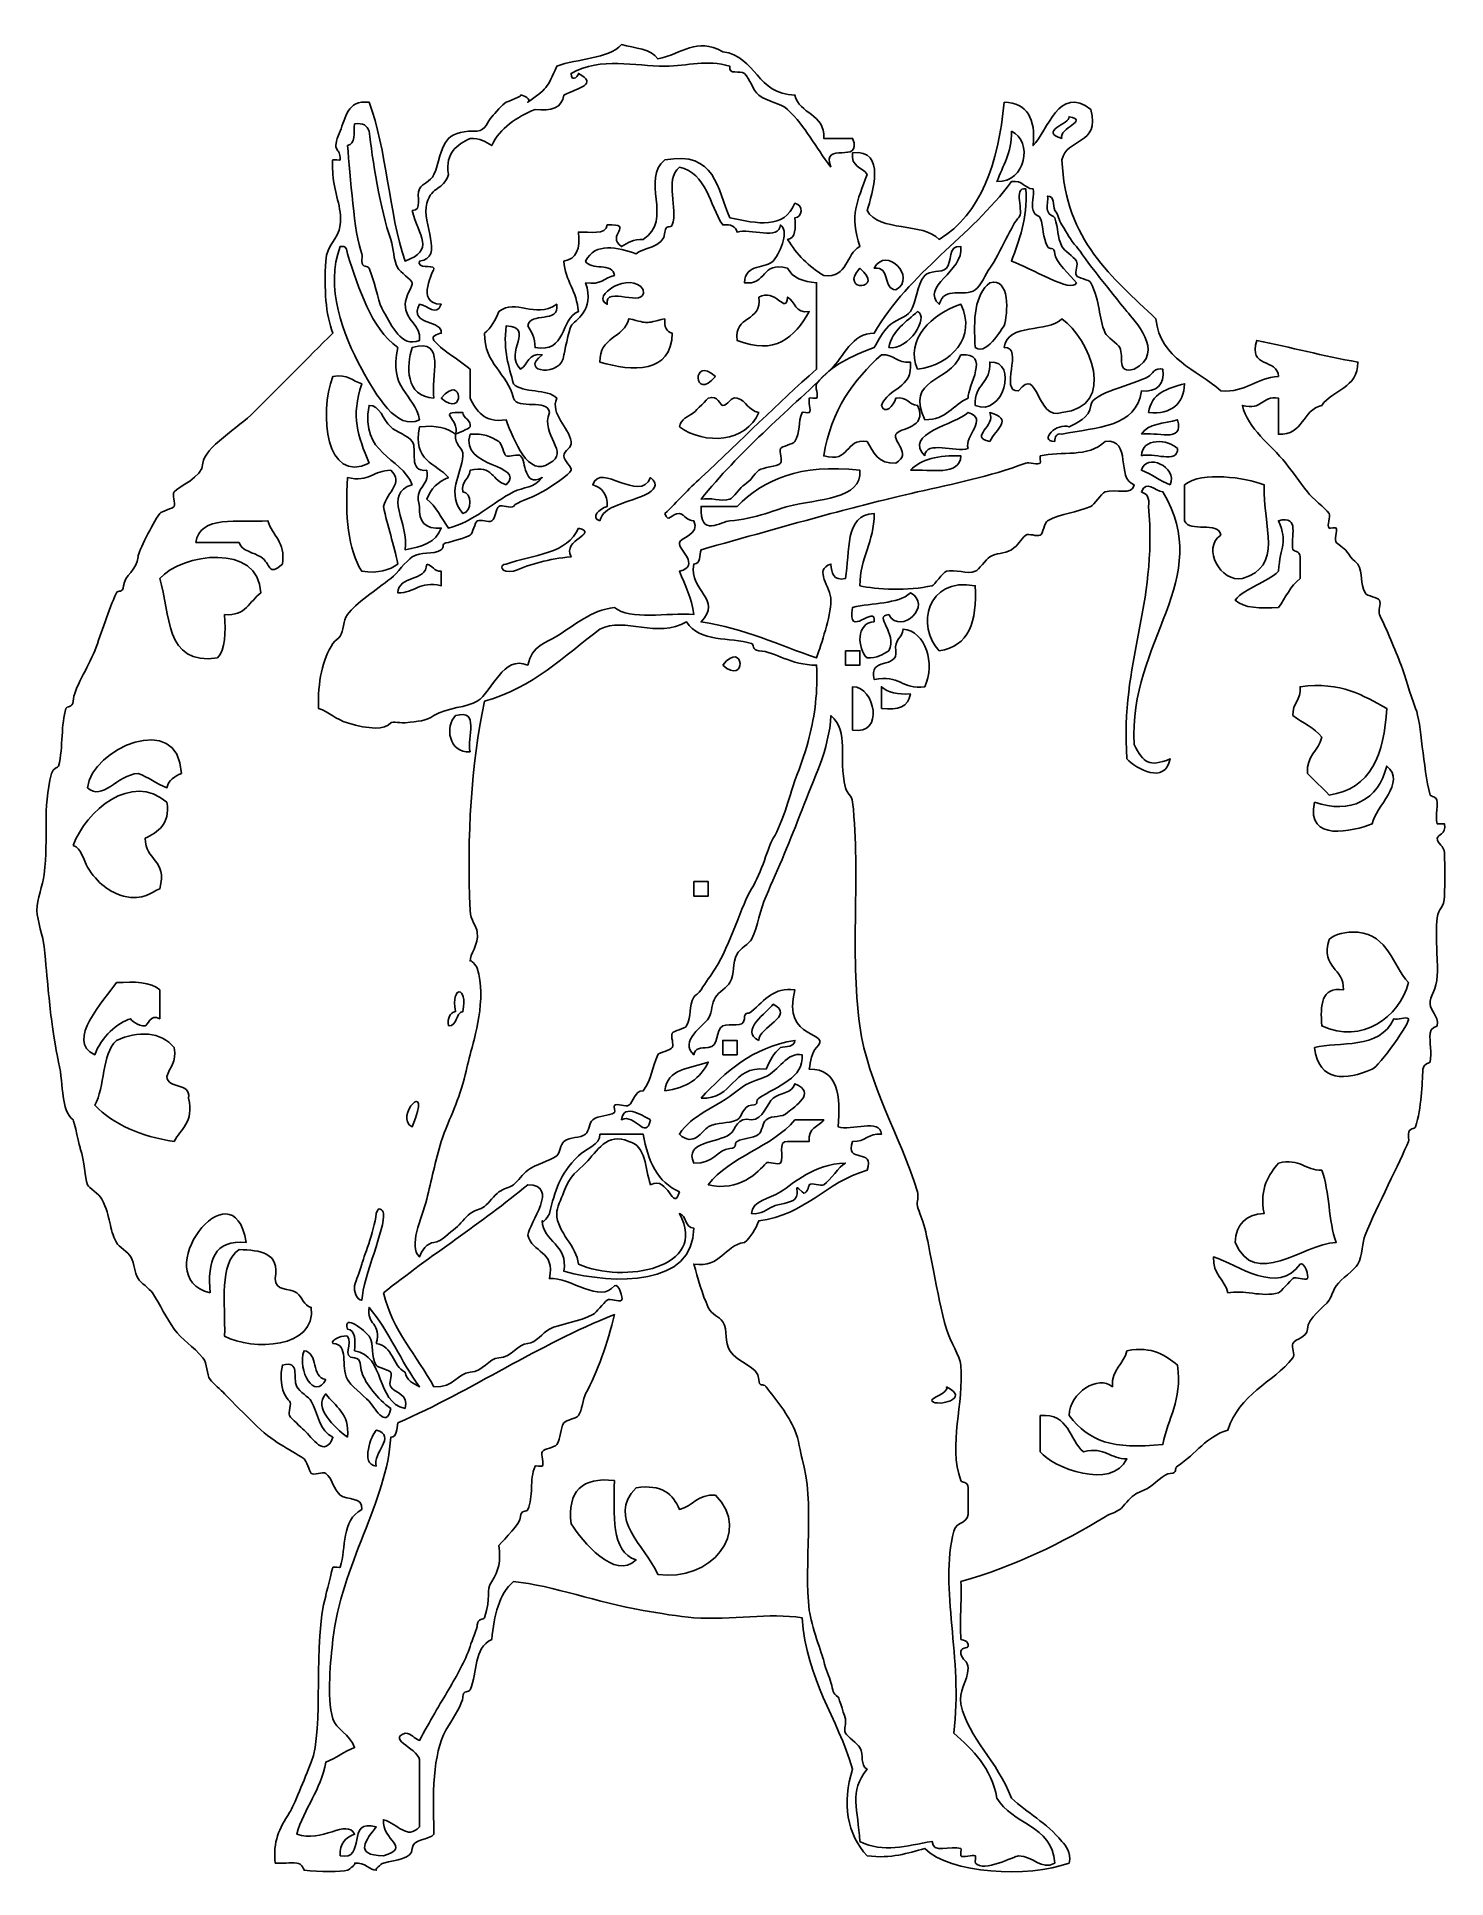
# Model space of a CAD drawing. Header units: centimetres. Extents: x -7.4 to 7.4, y -9.7 to 9.7.
import ezdxf

# ---------------------------------------------------------------- set-up
doc = ezdxf.new("R2010")
doc.units = ezdxf.units.CM
doc.header["$MEASUREMENT"] = 0
doc.layers.add('Layer 1', color=7, linetype='Continuous')

msp = doc.modelspace()

# ---------------------------------------------------------------- linework, layer by layer
at = {"layer": 'Layer 1'}
for points, knots in [([(0.95073, 8.35148), (0.78312, 8.5678), (0.68451, 8.77926), (0.49356, 8.96108), (0.49356, 8.96108), (0.41934, 9.0317), (0.27647, 9.03929), (0.18873, 9.11348), (0.18873, 9.11348), (0.11605, 9.17497), (0.10319, 9.27752), (0.03633, 9.34208), (0.03633, 9.34208), (-0.00333, 9.38037), (-0.1384, 9.31837), (-0.11607, 9.41828), (-0.11607, 9.41828), (-0.36089, 9.4926), (-0.5566, 9.41836), (-0.80187, 9.41828), (-0.80187, 9.41828), (-1.12807, 9.41817), (-1.46812, 9.5184), (-1.79247, 9.34208), (-1.79247, 9.34208), (-1.79197, 9.22929), (-1.69854, 9.33263), (-1.71627, 9.34208), (-1.71627, 9.34208), (-1.49989, 9.22693), (-1.72058, 9.18733), (-1.86867, 9.11348), (-1.86867, 9.11348), (-1.88703, 8.97944), (-1.99977, 8.93978), (-2.17347, 8.96108), (-2.17347, 8.96108), (-2.36979, 8.878), (-2.53971, 8.76852), (-2.63067, 8.58008), (-2.63067, 8.58008), (-2.69195, 8.6204), (-2.75436, 8.65959), (-2.85927, 8.65628), (-2.85927, 8.65628), (-2.99283, 8.58664), (-3.12401, 8.51462), (-3.08787, 8.27528), (-3.08787, 8.27528), (-3.14187, 8.09404), (-3.25964, 8.1668), (-3.31647, 7.97048), (-3.31647, 7.97048), (-3.37783, 7.7585), (-3.12184, 7.39612), (-3.39267, 7.36088), (-3.39267, 7.36088), (-3.42296, 7.27058), (-3.25892, 7.32199), (-3.24027, 7.28468), (-3.24027, 7.28468), (-3.23273, 7.26963), (-3.45019, 6.9158), (-3.16407, 6.90368), (-3.16407, 6.90368), (-3.21992, 6.768), (-3.30263, 6.8927), (-3.39267, 6.90368), (-3.39267, 6.90368), (-3.51393, 6.6714), (-3.13584, 6.74001), (-3.16407, 6.59888), (-3.16407, 6.59888), (-3.16415, 6.59851), (-3.28477, 6.58078), (-3.24027, 6.52268), (-3.24027, 6.52268), (-3.16261, 6.42127), (-3.01514, 6.34993), (-2.85927, 6.21788), (-2.85927, 6.21788), (-2.85927, 6.11628), (-2.85927, 6.01468), (-2.85927, 5.91308), (-2.85927, 5.91308), (-2.78963, 5.77952), (-2.71761, 5.64834), (-2.47827, 5.68448), (-2.47827, 5.68448), (-2.39919, 5.46966), (-2.24012, 5.06387), (-2.02107, 5.22728), (-2.02107, 5.22728), (-1.79522, 5.33801), (-2.12145, 5.52449), (-2.02107, 5.76068), (-2.02107, 5.76068), (-2.04062, 5.91893), (-2.35585, 5.7815), (-2.40207, 5.91308), (-2.40207, 5.91308), (-2.4638, 6.18153), (-2.70896, 6.26659), (-2.70687, 6.59888), (-2.70687, 6.59888), (-2.63572, 6.65473), (-2.59143, 6.73744), (-2.55447, 6.82748), (-2.55447, 6.82748), (-2.37, 6.97297), (-2.18432, 6.74445), (-1.94487, 6.90368), (-1.94487, 6.90368), (-1.91225, 6.69326), (-2.22895, 6.83216), (-2.24967, 6.67508), (-2.24967, 6.67508), (-2.20937, 6.6138), (-2.17019, 6.55139), (-2.17347, 6.44648), (-2.17347, 6.44648), (-1.83623, 6.38864), (-1.91151, 6.74332), (-1.71627, 6.82748), (-1.71627, 6.82748), (-1.729, 7.04335), (-1.85592, 7.14501), (-1.86867, 7.36088), (-1.86867, 7.36088), (-1.73463, 7.37924), (-1.69497, 7.49201), (-1.71627, 7.66571), (-1.71627, 7.66571), (-1.59559, 7.67203), (-1.42563, 7.62907), (-1.41147, 7.74191), (-1.41147, 7.74191), (-1.11022, 7.75482), (-1.43586, 7.62486), (-1.25907, 7.51331), (-1.25907, 7.51331), (-1.19779, 7.55363), (-1.13538, 7.59282), (-1.03047, 7.58951), (-1.03047, 7.58951), (-0.71019, 7.79353), (-1.06336, 8.2356), (-0.80187, 8.42771), (-0.80187, 8.42771), (-0.26633, 8.53145), (-0.25082, 8.11516), (-0.11607, 7.81811), (-0.11607, 7.81811), (0.17484, 7.7539), (0.45501, 7.69481), (0.56973, 7.97051), (0.56973, 7.97051), (0.66556, 7.95167), (0.64657, 7.81901), (0.56973, 7.81811), (0.56973, 7.81811), (0.57627, 7.70997), (0.58232, 7.60232), (0.49353, 7.58951), (0.49353, 7.58951), (0.58812, 7.43012), (0.71515, 7.30312), (0.8745, 7.20851), (0.8745, 7.20851), (1.13525, 7.17636), (1.10347, 7.43671), (1.2555, 7.51331), (1.2555, 7.51331), (1.14266, 7.85285), (1.23087, 7.98572), (1.3317, 8.27531), (1.3317, 8.27531), (1.2822, 8.35281), (1.15649, 8.35413), (1.1793, 8.50391), (1.1793, 8.50391), (1.54003, 8.54466), (1.38724, 8.0723), (1.3317, 7.89431), (1.3317, 7.89431), (1.45706, 7.66407), (1.92111, 7.77252), (2.0937, 7.58951), (2.0937, 7.58951), (2.53614, 7.8583), (2.71634, 8.38927), (2.7795, 9.03731), (2.7795, 9.03731), (3.02342, 9.0272), (3.11475, 8.86456), (3.08433, 8.58011), (3.08433, 8.58011), (3.24197, 8.73722), (3.35566, 9.22487), (3.69393, 8.96111), (3.69393, 8.96111), (3.79696, 8.57868), (3.43265, 8.66356), (3.3891, 8.42771), (3.3891, 8.42771), (3.42328, 7.57287), (3.92631, 7.18692), (4.3797, 6.75131), (4.3797, 6.75131), (4.43021, 6.31922), (4.81457, 6.22095), (5.0655, 5.98931), (5.0655, 5.98931), (5.33985, 5.96894), (5.43274, 6.13007), (5.6751, 6.14171), (5.6751, 6.14171), (5.66851, 6.33832), (5.34887, 6.22188), (5.44647, 6.52271), (5.44647, 6.52271), (5.80625, 6.45066), (6.1442, 6.35684), (6.51327, 6.29411), (6.51327, 6.29411), (6.51359, 6.01442), (6.24646, 6.00212), (6.13227, 5.83691), (6.13227, 5.83691), (5.92568, 5.7895), (5.94264, 5.51856), (5.6751, 5.53211), (5.6751, 5.53211), (5.6751, 5.65911), (5.6751, 5.78611), (5.6751, 5.91311), (5.6751, 5.91311), (5.49151, 5.9443), (5.50947, 5.77394), (5.2941, 5.83691), (5.2941, 5.83691), (5.35543, 5.58212), (5.58755, 5.43107), (5.7513, 5.22731), (5.7513, 5.22731), (5.82536, 5.13516), (5.89354, 5.03427), (5.9799, 4.92251), (5.9799, 4.92251), (6.03321, 4.85353), (6.16818, 4.75482), (6.20853, 4.69391), (6.20853, 4.69391), (6.22684, 4.66623), (6.1839, 4.56164), (6.20853, 4.54151), (6.20853, 4.54151), (6.21745, 4.53421), (6.28023, 4.55101), (6.28473, 4.54151), (6.28473, 4.54151), (6.29783, 4.51383), (6.2625, 4.40729), (6.28473, 4.38911), (6.28473, 4.38911), (6.35947, 4.32794), (6.38268, 4.32212), (6.43713, 4.23671), (6.43713, 4.23671), (6.45864, 4.20295), (6.50378, 4.17736), (6.51333, 4.16051), (6.51333, 4.16051), (6.56992, 4.06068), (6.53283, 3.95895), (6.58953, 3.85571), (6.58953, 3.85571), (6.60728, 3.8234), (6.72973, 3.8066), (6.74193, 3.77951), (6.74193, 3.77951), (6.76093, 3.73744), (6.72235, 3.66883), (6.74193, 3.62711), (6.74193, 3.62711), (6.82234, 3.4559), (6.90433, 3.26246), (6.97056, 3.09371), (6.97056, 3.09371), (7.02102, 2.96507), (7.05748, 2.80021), (7.12296, 2.63651), (7.12296, 2.63651), (7.18564, 2.47982), (7.19808, 2.02016), (7.27536, 1.72211), (7.27536, 1.72211), (7.28028, 1.70325), (7.34791, 1.7152), (7.35156, 1.64591), (7.35156, 1.64591), (7.35309, 1.6172), (7.33214, 1.43321), (7.35156, 1.41731), (7.35156, 1.41731), (7.35685, 1.413), (7.42705, 1.4221), (7.42779, 1.41731), (7.42779, 1.41731), (7.44533, 1.30431), (7.35389, 1.30436), (7.35156, 1.26491), (7.35156, 1.26491), (7.3482, 1.20776), (7.4253, 1.18474), (7.42779, 1.11251), (7.42779, 1.11251), (7.43321, 0.95257), (7.43184, 0.79721), (7.42779, 0.65531), (7.42779, 0.65531), (7.42422, 0.53104), (7.36347, 0.52643), (7.35156, 0.42671), (7.35156, 0.42671), (7.32693, 0.22049), (7.35907, 0.01034), (7.35156, -0.18292), (7.35156, -0.18292), (7.34571, -0.3336), (7.27226, -0.393), (7.27536, -0.48772), (7.27536, -0.48772), (7.27761, -0.55564), (7.36577, -0.60403), (7.35156, -0.71632), (7.35156, -0.71632), (7.35148, -0.71711), (7.27827, -0.73725), (7.27536, -0.79255), (7.27536, -0.79255), (7.27023, -0.89047), (7.29314, -1.00109), (7.27536, -1.09735), (7.27536, -1.09735), (7.27367, -1.10658), (7.20241, -1.11177), (7.19916, -1.17355), (7.19916, -1.17355), (7.19096, -1.32936), (7.18453, -1.5808), (7.12296, -1.78315), (7.12296, -1.78315), (7.11571, -1.80702), (7.05062, -1.78614), (7.04676, -1.85935), (7.04676, -1.85935), (7.0457, -1.87962), (7.05419, -1.91692), (7.04676, -1.93555), (7.04676, -1.93555), (6.9581, -2.15717), (6.71955, -2.61013), (6.58956, -2.92615), (6.58956, -2.92615), (6.56458, -2.98692), (6.56024, -3.14774), (6.51336, -3.23095), (6.51336, -3.23095), (6.47542, -3.29834), (6.33498, -3.38576), (6.28476, -3.45958), (6.28476, -3.45958), (6.2506, -3.50975), (6.24348, -3.55716), (6.20856, -3.61198), (6.20856, -3.61198), (6.15712, -3.69268), (5.98642, -3.7937), (5.97993, -3.91678), (5.97993, -3.91678), (5.97482, -4.01438), (5.85285, -4.01306), (5.82753, -4.06921), (5.82753, -4.06921), (5.81144, -4.10493), (5.85161, -4.1919), (5.82753, -4.22161), (5.82753, -4.22161), (5.61055, -4.48947), (5.26058, -4.60036), (5.14173, -4.98361), (5.14173, -4.98361), (4.91014, -5.05317), (4.81304, -5.22883), (4.60833, -5.36461), (4.60833, -5.36461), (4.56586, -5.39276), (4.6204, -5.43615), (4.53213, -5.44081), (4.53213, -5.44081), (4.46707, -5.44422), (4.36341, -5.55635), (4.30353, -5.59321), (4.30353, -5.59321), (4.2553, -5.6229), (4.2009, -5.6347), (4.1511, -5.66941), (4.1511, -5.66941), (4.09832, -5.70624), (4.04746, -5.78614), (3.9987, -5.82181), (3.9987, -5.82181), (3.94861, -5.85848), (3.90292, -5.86335), (3.8463, -5.89804), (3.8463, -5.89804), (3.39074, -6.17686), (2.89737, -6.4193), (2.32227, -6.58384), (2.32227, -6.58384), (2.33304, -6.80284), (2.30756, -6.9958), (2.32227, -7.19344), (2.32227, -7.19344), (2.3228, -7.20013), (2.4122, -7.20103), (2.3985, -7.26964), (2.3985, -7.26964), (2.39482, -7.28795), (2.31211, -7.27022), (2.32227, -7.34584), (2.32227, -7.34584), (2.33082, -7.40926), (2.40098, -7.42032), (2.3985, -7.49824), (2.3985, -7.49824), (2.39398, -7.63945), (2.29201, -7.74462), (2.32227, -7.87924), (2.32227, -7.87924), (2.40503, -8.24706), (2.70645, -8.4695), (2.85567, -8.86981), (2.85567, -8.86981), (3.02162, -9.027), (3.22434, -9.12566), (3.38907, -9.32701), (3.38907, -9.32701), (3.4309, -9.37815), (3.48972, -9.43618), (3.46527, -9.55561), (3.46527, -9.55561), (3.03098, -9.71534), (2.20128, -9.66629), (1.94127, -9.40321), (1.94127, -9.40321), (1.75879, -9.4493), (1.59361, -9.51277), (1.33167, -9.47941), (1.33167, -9.47941), (1.12529, -9.25615), (1.06082, -8.92109), (1.17927, -8.56501), (1.17927, -8.56501), (1.01946, -8.01359), (0.69228, -7.6296), (0.64587, -6.96481), (0.64587, -6.96481), (0.29908, -6.91086), (-0.0961, -6.99272), (-0.49713, -6.96481), (-0.49713, -6.96481), (-0.65532, -6.95383), (-0.86255, -6.91676), (-1.03053, -6.88861), (-1.03053, -6.88861), (-1.51805, -6.80699), (-1.97718, -6.62389), (-2.40213, -6.58381), (-2.40213, -6.58381), (-2.55225, -6.71309), (-2.60657, -6.93817), (-2.63073, -7.19341), (-2.63073, -7.19341), (-2.82814, -7.28779), (-2.77326, -7.53787), (-2.85933, -7.72681), (-2.85933, -7.72681), (-2.87568, -7.76266), (-2.93116, -7.72025), (-2.93553, -7.80301), (-2.93553, -7.80301), (-2.93905, -7.86984), (-3.02258, -8.00531), (-3.08793, -8.10781), (-3.08793, -8.10781), (-3.24004, -8.34644), (-3.25988, -8.71553), (-3.24033, -9.25081), (-3.24033, -9.25081), (-3.29105, -9.3169), (-3.46324, -9.29534), (-3.46893, -9.40321), (-3.46893, -9.40321), (-3.47478, -9.51402), (-3.63432, -9.52074), (-3.77373, -9.55561), (-3.77373, -9.55561), (-3.80625, -9.56376), (-3.86879, -9.63226), (-3.84993, -9.63184), (-3.84993, -9.63184), (-3.9134, -9.63337), (-3.96963, -9.54553), (-4.07853, -9.55561), (-4.07853, -9.55561), (-4.05511, -9.55344), (-4.12883, -9.62535), (-4.15473, -9.63184), (-4.15473, -9.63184), (-4.21823, -9.64772), (-4.45022, -9.6492), (-4.61193, -9.63184), (-4.61193, -9.63184), (-4.60981, -9.63205), (-4.63508, -9.55844), (-4.68813, -9.55561), (-4.68813, -9.55561), (-4.76412, -9.55161), (-4.84072, -9.55881), (-4.91673, -9.55561), (-4.91673, -9.55561), (-4.94115, -9.3282), (-4.87461, -9.19525), (-4.76433, -9.02224), (-4.76433, -9.02224), (-4.71924, -8.95152), (-4.60894, -8.67183), (-4.53573, -8.48884), (-4.53573, -8.48884), (-4.40069, -8.15128), (-4.51808, -7.19966), (-4.38333, -6.73624), (-4.38333, -6.73624), (-4.386, -6.74539), (-4.31218, -6.43557), (-4.30713, -6.43141), (-4.30713, -6.43141), (-4.30007, -6.42564), (-4.23331, -6.43874), (-4.23093, -6.43141), (-4.23093, -6.43141), (-4.1632, -6.22302), (-4.22355, -5.94225), (-4.00233, -5.82181), (-4.00233, -5.82181), (-3.99516, -5.67777), (-4.15325, -5.73183), (-4.23093, -5.66941), (-4.23093, -5.66941), (-4.29451, -5.61835), (-4.31935, -5.48817), (-4.38333, -5.44081), (-4.38333, -5.44081), (-4.41045, -5.42073), (-4.51509, -5.46602), (-4.53573, -5.44081), (-4.53573, -5.44081), (-4.55724, -5.41451), (-4.58584, -5.30624), (-4.61193, -5.28841), (-4.61193, -5.28841), (-4.77923, -5.17403), (-4.93329, -5.11942), (-5.14533, -4.90741), (-5.14533, -4.90741), (-5.23143, -4.82131), (-5.3585, -4.70188), (-5.45013, -4.60261), (-5.45013, -4.60261), (-5.49093, -4.55837), (-5.56993, -4.49281), (-5.60253, -4.45018), (-5.60253, -4.45018), (-5.64441, -4.39541), (-5.63058, -4.28021), (-5.67873, -4.22158), (-5.67873, -4.22158), (-5.78213, -4.09572), (-5.90135, -4.02992), (-5.98353, -3.91675), (-5.98353, -3.91675), (-6.07312, -3.79345), (-6.12307, -3.66963), (-6.21213, -3.53578), (-6.21213, -3.53578), (-6.24494, -3.48649), (-6.33625, -3.42886), (-6.36453, -3.38338), (-6.36453, -3.38338), (-6.40554, -3.31742), (-6.39493, -3.23585), (-6.44073, -3.15475), (-6.44073, -3.15475), (-6.46806, -3.10636), (-6.57022, -3.04495), (-6.59313, -3.00235), (-6.59313, -3.00235), (-6.67266, -2.85466), (-6.64687, -2.74248), (-6.74553, -2.54515), (-6.74553, -2.54515), (-6.77432, -2.48755), (-6.88388, -2.42799), (-6.89793, -2.39275), (-6.89793, -2.39275), (-6.92981, -2.31282), (-6.92828, -2.14732), (-6.97413, -2.01175), (-6.97413, -2.01175), (-6.97273, -2.01588), (-7.04287, -1.71309), (-7.05033, -1.70695), (-7.05033, -1.70695), (-7.18471, -1.59702), (-7.14407, -1.36715), (-7.20273, -1.09735), (-7.20273, -1.09735), (-7.223, -1.00414), (-7.24692, -0.88248), (-7.27893, -0.64015), (-7.27893, -0.64015), (-7.30338, -0.4551), (-7.31843, -0.26018), (-7.35513, 0.12185), (-7.35513, 0.12185), (-7.3646, 0.22054), (-7.42995, 0.39397), (-7.43133, 0.50285), (-7.43133, 0.50285), (-7.43292, 0.62945), (-7.3686, 0.76706), (-7.35513, 0.88385), (-7.35513, 0.88385), (-7.30772, 1.2948), (-7.37534, 1.56499), (-7.27893, 1.95065), (-7.27893, 1.95065), (-7.26496, 2.0065), (-7.20569, 2.0142), (-7.20273, 2.02685), (-7.20273, 2.02685), (-7.15492, 2.23135), (-7.17707, 2.47519), (-7.12653, 2.63645), (-7.12653, 2.63645), (-7.11875, 2.66127), (-7.05422, 2.6387), (-7.05033, 2.71265), (-7.05033, 2.71265), (-7.04353, 2.84182), (-6.89465, 3.06489), (-6.82173, 3.24605), (-6.82173, 3.24605), (-6.74627, 3.43348), (-6.68171, 3.67269), (-6.59313, 3.85565), (-6.59313, 3.85565), (-6.57503, 3.89301), (-6.52135, 3.8479), (-6.51693, 3.93185), (-6.51693, 3.93185), (-6.51114, 4.04171), (-6.37191, 4.09658), (-6.36453, 4.23665), (-6.36453, 4.23665), (-6.36138, 4.29626), (-6.21372, 4.58161), (-6.13593, 4.69385), (-6.13593, 4.69385), (-6.11701, 4.72113), (-5.9944, 4.74595), (-5.98353, 4.77005), (-5.98353, 4.77005), (-5.9667, 4.80738), (-6.00742, 4.89009), (-5.98353, 4.92245), (-5.98353, 4.92245), (-5.94038, 4.9809), (-5.68701, 5.06988), (-5.67873, 5.22725), (-5.67873, 5.22725), (-5.67045, 5.38441), (-5.2922, 5.61378), (-5.14533, 5.76065), (-5.14533, 5.76065), (-4.85659, 6.04936), (-4.57727, 6.33485), (-4.30713, 6.59885), (-4.30713, 6.59885), (-4.38603, 6.79935), (-4.39831, 7.06647), (-4.38333, 7.36085), (-4.38333, 7.36085), (-4.37399, 7.53619), (-4.25099, 7.58109), (-4.23093, 7.74185), (-4.23093, 7.74185), (-4.20794, 7.92613), (-4.29835, 8.08808), (-4.30713, 8.27525), (-4.30713, 8.27525), (-4.30803, 8.29456), (-4.3198, 8.4173), (-4.30713, 8.42765), (-4.30713, 8.42765), (-4.30271, 8.43127), (-4.23109, 8.42434), (-4.23093, 8.42765), (-4.23093, 8.42765), (-4.22355, 8.57854), (-4.33539, 8.48739), (-4.23093, 8.73245), (-4.23093, 8.73245), (-4.17524, 8.86307), (-4.15981, 9.06437), (-3.92613, 9.03725), (-3.92613, 9.03725), (-3.73645, 8.54113), (-3.72007, 7.87168), (-3.54513, 7.36085), (-3.54513, 7.36085), (-3.22263, 7.47605), (-3.40511, 7.6221), (-3.46893, 7.89425), (-3.46893, 7.89425), (-3.35804, 7.89491), (-3.43284, 8.04837), (-3.39273, 8.12285), (-3.39273, 8.12285), (-3.36058, 8.18254), (-3.27864, 8.19296), (-3.24033, 8.27525), (-3.24033, 8.27525), (-3.18426, 8.39564), (-3.179, 8.5487), (-3.08793, 8.65625), (-3.08793, 8.65625), (-3.02012, 8.71544), (-2.91587, 8.73817), (-2.78313, 8.73245), (-2.78313, 8.73245), (-2.6892, 8.74182), (-2.68089, 8.83122), (-2.63073, 8.88485), (-2.63073, 8.88485), (-2.60094, 8.91671), (-2.51124, 9.01958), (-2.47833, 9.03725), (-2.47833, 9.03725), (-2.47595, 9.03855), (-2.27735, 9.11583), (-2.32593, 9.11345), (-2.32593, 9.11345), (-2.29405, 9.11501), (-2.20935, 9.06551), (-2.24973, 9.03725), (-2.24973, 9.03725), (-2.05457, 9.17393), (-2.03992, 9.18981), (-1.94493, 9.41825), (-1.94493, 9.41825), (-1.72334, 9.50144), (-1.40666, 9.48958), (-1.25913, 9.64685), (-1.25913, 9.64685), (-1.12348, 9.60473), (-0.94269, 9.60769), (-0.87813, 9.49445), (-0.87813, 9.49445), (-0.61394, 9.55028), (-0.47239, 9.72826), (-0.19233, 9.57065), (-0.19233, 9.57065), (0.16525, 9.52183), (0.16816, 9.11834), (0.56967, 9.11345), (0.56967, 9.11345), (0.61708, 8.90686), (0.88802, 8.9238), (0.87447, 8.65625), (0.87447, 8.65625), (0.97607, 8.65625), (1.0777, 8.65625), (1.1793, 8.65625), (1.1793, 8.65625), (1.29135, 8.36646), (0.8387, 8.64131), (0.95073, 8.35148)], [0, 0, 0, 0, 0.00497512, 0.00497512, 0.00497512, 0.00497512, 0.00995025, 0.00995025, 0.00995025, 0.00995025, 0.01492537, 0.01492537, 0.01492537, 0.01492537, 0.0199005, 0.0199005, 0.0199005, 0.0199005, 0.02487562, 0.02487562, 0.02487562, 0.02487562, 0.02985075, 0.02985075, 0.02985075, 0.02985075, 0.03482587, 0.03482587, 0.03482587, 0.03482587, 0.039801, 0.039801, 0.039801, 0.039801, 0.04477612, 0.04477612, 0.04477612, 0.04477612, 0.04975124, 0.04975124, 0.04975124, 0.04975124, 0.05472637, 0.05472637, 0.05472637, 0.05472637, 0.05970149, 0.05970149, 0.05970149, 0.05970149, 0.06467662, 0.06467662, 0.06467662, 0.06467662, 0.06965174, 0.06965174, 0.06965174, 0.06965174, 0.07462687, 0.07462687, 0.07462687, 0.07462687, 0.07960199, 0.07960199, 0.07960199, 0.07960199, 0.08457711, 0.08457711, 0.08457711, 0.08457711, 0.08955224, 0.08955224, 0.08955224, 0.08955224, 0.09452736, 0.09452736, 0.09452736, 0.09452736, 0.09950249, 0.09950249, 0.09950249, 0.09950249, 0.10447761, 0.10447761, 0.10447761, 0.10447761, 0.10945274, 0.10945274, 0.10945274, 0.10945274, 0.11442786, 0.11442786, 0.11442786, 0.11442786, 0.11940299, 0.11940299, 0.11940299, 0.11940299, 0.12437811, 0.12437811, 0.12437811, 0.12437811, 0.12935323, 0.12935323, 0.12935323, 0.12935323, 0.13432836, 0.13432836, 0.13432836, 0.13432836, 0.13930348, 0.13930348, 0.13930348, 0.13930348, 0.14427861, 0.14427861, 0.14427861, 0.14427861, 0.14925373, 0.14925373, 0.14925373, 0.14925373, 0.15422886, 0.15422886, 0.15422886, 0.15422886, 0.15920398, 0.15920398, 0.15920398, 0.15920398, 0.1641791, 0.1641791, 0.1641791, 0.1641791, 0.16915423, 0.16915423, 0.16915423, 0.16915423, 0.17412935, 0.17412935, 0.17412935, 0.17412935, 0.17910448, 0.17910448, 0.17910448, 0.17910448, 0.1840796, 0.1840796, 0.1840796, 0.1840796, 0.18905473, 0.18905473, 0.18905473, 0.18905473, 0.19402985, 0.19402985, 0.19402985, 0.19402985, 0.19900498, 0.19900498, 0.19900498, 0.19900498, 0.2039801, 0.2039801, 0.2039801, 0.2039801, 0.20895522, 0.20895522, 0.20895522, 0.20895522, 0.21393035, 0.21393035, 0.21393035, 0.21393035, 0.21890547, 0.21890547, 0.21890547, 0.21890547, 0.2238806, 0.2238806, 0.2238806, 0.2238806, 0.22885572, 0.22885572, 0.22885572, 0.22885572, 0.23383085, 0.23383085, 0.23383085, 0.23383085, 0.23880597, 0.23880597, 0.23880597, 0.23880597, 0.24378109, 0.24378109, 0.24378109, 0.24378109, 0.24875622, 0.24875622, 0.24875622, 0.24875622, 0.25373134, 0.25373134, 0.25373134, 0.25373134, 0.25870647, 0.25870647, 0.25870647, 0.25870647, 0.26368159, 0.26368159, 0.26368159, 0.26368159, 0.26865672, 0.26865672, 0.26865672, 0.26865672, 0.27363184, 0.27363184, 0.27363184, 0.27363184, 0.27860697, 0.27860697, 0.27860697, 0.27860697, 0.28358209, 0.28358209, 0.28358209, 0.28358209, 0.28855721, 0.28855721, 0.28855721, 0.28855721, 0.29353234, 0.29353234, 0.29353234, 0.29353234, 0.29850746, 0.29850746, 0.29850746, 0.29850746, 0.30348259, 0.30348259, 0.30348259, 0.30348259, 0.30845771, 0.30845771, 0.30845771, 0.30845771, 0.31343284, 0.31343284, 0.31343284, 0.31343284, 0.31840796, 0.31840796, 0.31840796, 0.31840796, 0.32338308, 0.32338308, 0.32338308, 0.32338308, 0.32835821, 0.32835821, 0.32835821, 0.32835821, 0.33333333, 0.33333333, 0.33333333, 0.33333333, 0.33830846, 0.33830846, 0.33830846, 0.33830846, 0.34328358, 0.34328358, 0.34328358, 0.34328358, 0.34825871, 0.34825871, 0.34825871, 0.34825871, 0.35323383, 0.35323383, 0.35323383, 0.35323383, 0.35820896, 0.35820896, 0.35820896, 0.35820896, 0.36318408, 0.36318408, 0.36318408, 0.36318408, 0.3681592, 0.3681592, 0.3681592, 0.3681592, 0.37313433, 0.37313433, 0.37313433, 0.37313433, 0.37810945, 0.37810945, 0.37810945, 0.37810945, 0.38308458, 0.38308458, 0.38308458, 0.38308458, 0.3880597, 0.3880597, 0.3880597, 0.3880597, 0.39303483, 0.39303483, 0.39303483, 0.39303483, 0.39800995, 0.39800995, 0.39800995, 0.39800995, 0.40298507, 0.40298507, 0.40298507, 0.40298507, 0.4079602, 0.4079602, 0.4079602, 0.4079602, 0.41293532, 0.41293532, 0.41293532, 0.41293532, 0.41791045, 0.41791045, 0.41791045, 0.41791045, 0.42288557, 0.42288557, 0.42288557, 0.42288557, 0.4278607, 0.4278607, 0.4278607, 0.4278607, 0.43283582, 0.43283582, 0.43283582, 0.43283582, 0.43781095, 0.43781095, 0.43781095, 0.43781095, 0.44278607, 0.44278607, 0.44278607, 0.44278607, 0.44776119, 0.44776119, 0.44776119, 0.44776119, 0.45273632, 0.45273632, 0.45273632, 0.45273632, 0.45771144, 0.45771144, 0.45771144, 0.45771144, 0.46268657, 0.46268657, 0.46268657, 0.46268657, 0.46766169, 0.46766169, 0.46766169, 0.46766169, 0.47263682, 0.47263682, 0.47263682, 0.47263682, 0.47761194, 0.47761194, 0.47761194, 0.47761194, 0.48258706, 0.48258706, 0.48258706, 0.48258706, 0.48756219, 0.48756219, 0.48756219, 0.48756219, 0.49253731, 0.49253731, 0.49253731, 0.49253731, 0.49751244, 0.49751244, 0.49751244, 0.49751244, 0.50248756, 0.50248756, 0.50248756, 0.50248756, 0.50746269, 0.50746269, 0.50746269, 0.50746269, 0.51243781, 0.51243781, 0.51243781, 0.51243781, 0.51741294, 0.51741294, 0.51741294, 0.51741294, 0.52238806, 0.52238806, 0.52238806, 0.52238806, 0.52736318, 0.52736318, 0.52736318, 0.52736318, 0.53233831, 0.53233831, 0.53233831, 0.53233831, 0.53731343, 0.53731343, 0.53731343, 0.53731343, 0.54228856, 0.54228856, 0.54228856, 0.54228856, 0.54726368, 0.54726368, 0.54726368, 0.54726368, 0.55223881, 0.55223881, 0.55223881, 0.55223881, 0.55721393, 0.55721393, 0.55721393, 0.55721393, 0.56218905, 0.56218905, 0.56218905, 0.56218905, 0.56716418, 0.56716418, 0.56716418, 0.56716418, 0.5721393, 0.5721393, 0.5721393, 0.5721393, 0.57711443, 0.57711443, 0.57711443, 0.57711443, 0.58208955, 0.58208955, 0.58208955, 0.58208955, 0.58706468, 0.58706468, 0.58706468, 0.58706468, 0.5920398, 0.5920398, 0.5920398, 0.5920398, 0.59701493, 0.59701493, 0.59701493, 0.59701493, 0.60199005, 0.60199005, 0.60199005, 0.60199005, 0.60696517, 0.60696517, 0.60696517, 0.60696517, 0.6119403, 0.6119403, 0.6119403, 0.6119403, 0.61691542, 0.61691542, 0.61691542, 0.61691542, 0.62189055, 0.62189055, 0.62189055, 0.62189055, 0.62686567, 0.62686567, 0.62686567, 0.62686567, 0.6318408, 0.6318408, 0.6318408, 0.6318408, 0.63681592, 0.63681592, 0.63681592, 0.63681592, 0.64179104, 0.64179104, 0.64179104, 0.64179104, 0.64676617, 0.64676617, 0.64676617, 0.64676617, 0.65174129, 0.65174129, 0.65174129, 0.65174129, 0.65671642, 0.65671642, 0.65671642, 0.65671642, 0.66169154, 0.66169154, 0.66169154, 0.66169154, 0.66666667, 0.66666667, 0.66666667, 0.66666667, 0.67164179, 0.67164179, 0.67164179, 0.67164179, 0.67661692, 0.67661692, 0.67661692, 0.67661692, 0.68159204, 0.68159204, 0.68159204, 0.68159204, 0.68656716, 0.68656716, 0.68656716, 0.68656716, 0.69154229, 0.69154229, 0.69154229, 0.69154229, 0.69651741, 0.69651741, 0.69651741, 0.69651741, 0.70149254, 0.70149254, 0.70149254, 0.70149254, 0.70646766, 0.70646766, 0.70646766, 0.70646766, 0.71144279, 0.71144279, 0.71144279, 0.71144279, 0.71641791, 0.71641791, 0.71641791, 0.71641791, 0.72139303, 0.72139303, 0.72139303, 0.72139303, 0.72636816, 0.72636816, 0.72636816, 0.72636816, 0.73134328, 0.73134328, 0.73134328, 0.73134328, 0.73631841, 0.73631841, 0.73631841, 0.73631841, 0.74129353, 0.74129353, 0.74129353, 0.74129353, 0.74626866, 0.74626866, 0.74626866, 0.74626866, 0.75124378, 0.75124378, 0.75124378, 0.75124378, 0.75621891, 0.75621891, 0.75621891, 0.75621891, 0.76119403, 0.76119403, 0.76119403, 0.76119403, 0.76616915, 0.76616915, 0.76616915, 0.76616915, 0.77114428, 0.77114428, 0.77114428, 0.77114428, 0.7761194, 0.7761194, 0.7761194, 0.7761194, 0.78109453, 0.78109453, 0.78109453, 0.78109453, 0.78606965, 0.78606965, 0.78606965, 0.78606965, 0.79104478, 0.79104478, 0.79104478, 0.79104478, 0.7960199, 0.7960199, 0.7960199, 0.7960199, 0.80099502, 0.80099502, 0.80099502, 0.80099502, 0.80597015, 0.80597015, 0.80597015, 0.80597015, 0.81094527, 0.81094527, 0.81094527, 0.81094527, 0.8159204, 0.8159204, 0.8159204, 0.8159204, 0.82089552, 0.82089552, 0.82089552, 0.82089552, 0.82587065, 0.82587065, 0.82587065, 0.82587065, 0.83084577, 0.83084577, 0.83084577, 0.83084577, 0.8358209, 0.8358209, 0.8358209, 0.8358209, 0.84079602, 0.84079602, 0.84079602, 0.84079602, 0.84577114, 0.84577114, 0.84577114, 0.84577114, 0.85074627, 0.85074627, 0.85074627, 0.85074627, 0.85572139, 0.85572139, 0.85572139, 0.85572139, 0.86069652, 0.86069652, 0.86069652, 0.86069652, 0.86567164, 0.86567164, 0.86567164, 0.86567164, 0.87064677, 0.87064677, 0.87064677, 0.87064677, 0.87562189, 0.87562189, 0.87562189, 0.87562189, 0.88059701, 0.88059701, 0.88059701, 0.88059701, 0.88557214, 0.88557214, 0.88557214, 0.88557214, 0.89054726, 0.89054726, 0.89054726, 0.89054726, 0.89552239, 0.89552239, 0.89552239, 0.89552239, 0.90049751, 0.90049751, 0.90049751, 0.90049751, 0.90547264, 0.90547264, 0.90547264, 0.90547264, 0.91044776, 0.91044776, 0.91044776, 0.91044776, 0.91542289, 0.91542289, 0.91542289, 0.91542289, 0.92039801, 0.92039801, 0.92039801, 0.92039801, 0.92537313, 0.92537313, 0.92537313, 0.92537313, 0.93034826, 0.93034826, 0.93034826, 0.93034826, 0.93532338, 0.93532338, 0.93532338, 0.93532338, 0.94029851, 0.94029851, 0.94029851, 0.94029851, 0.94527363, 0.94527363, 0.94527363, 0.94527363, 0.95024876, 0.95024876, 0.95024876, 0.95024876, 0.95522388, 0.95522388, 0.95522388, 0.95522388, 0.960199, 0.960199, 0.960199, 0.960199, 0.96517413, 0.96517413, 0.96517413, 0.96517413, 0.97014925, 0.97014925, 0.97014925, 0.97014925, 0.97512438, 0.97512438, 0.97512438, 0.97512438, 0.9800995, 0.9800995, 0.9800995, 0.9800995, 0.98507463, 0.98507463, 0.98507463, 0.98507463, 0.99004975, 0.99004975, 0.99004975, 0.99004975, 1, 1, 1, 1]), ([(-4.15467, 8.58008), (-4.11861, 8.26266), (-4.08715, 7.64925), (-4.00227, 7.43708), (-4.00227, 7.43708), (-3.99481, 7.41843), (-4.00333, 7.38112), (-4.00227, 7.36088), (-4.00227, 7.36088), (-3.99812, 7.28174), (-3.93821, 7.31606), (-3.92607, 7.28468), (-3.92607, 7.28468), (-3.83884, 7.05952), (-3.82593, 6.90947), (-3.77367, 6.82748), (-3.77367, 6.82748), (-3.67813, 6.67759), (-3.59383, 6.44455), (-3.39267, 6.52268), (-3.39267, 6.52268), (-3.36841, 6.69085), (-3.54507, 6.7195), (-3.54507, 6.90368), (-3.54507, 6.90368), (-3.54507, 6.98308), (-3.46125, 7.10426), (-3.46887, 7.13228), (-3.46887, 7.13228), (-3.47533, 7.15599), (-3.60436, 7.25163), (-3.62127, 7.28468), (-3.62127, 7.28468), (-3.67554, 7.3907), (-3.6586, 7.47968), (-3.69747, 7.58948), (-3.69747, 7.58948), (-3.80685, 7.89857), (-3.89162, 8.44776), (-3.92607, 8.73248), (-3.92607, 8.73248), (-3.9429, 8.79185), (-3.98989, 8.82106), (-4.07847, 8.80868), (-4.07847, 8.80868), (-4.09038, 8.71901), (-4.06538, 8.59238), (-4.15467, 8.58008)], [0, 0, 0, 0, 0.07692308, 0.07692308, 0.07692308, 0.07692308, 0.15384615, 0.15384615, 0.15384615, 0.15384615, 0.23076923, 0.23076923, 0.23076923, 0.23076923, 0.30769231, 0.30769231, 0.30769231, 0.30769231, 0.38461538, 0.38461538, 0.38461538, 0.38461538, 0.46153846, 0.46153846, 0.46153846, 0.46153846, 0.53846154, 0.53846154, 0.53846154, 0.53846154, 0.61538462, 0.61538462, 0.61538462, 0.61538462, 0.69230769, 0.69230769, 0.69230769, 0.69230769, 0.76923077, 0.76923077, 0.76923077, 0.76923077, 0.84615385, 0.84615385, 0.84615385, 0.84615385, 1, 1, 1, 1]), ([(3.38913, 8.65628), (3.34844, 8.766), (3.6861, 8.8422), (3.46533, 8.88488), (3.46533, 8.88488), (3.47424, 8.80691), (3.13661, 8.73071), (3.38913, 8.65628)], [0, 0, 0, 0, 0.33333333, 0.33333333, 0.33333333, 0.33333333, 1, 1, 1, 1]), ([(2.85573, 8.73248), (2.8634, 8.49621), (2.76257, 8.36844), (2.70333, 8.19908), (2.70333, 8.19908), (3.0044, 8.1912), (3.08882, 8.62241), (2.85573, 8.73248)], [0, 0, 0, 0, 0.33333333, 0.33333333, 0.33333333, 0.33333333, 1, 1, 1, 1]), ([(-0.42087, 5.07488), (0.01241, 5.47361), (0.37963, 5.85365), (0.79833, 6.21788), (0.79833, 6.21788), (0.79833, 6.52268), (0.79833, 6.82748), (0.79833, 7.13228), (0.79833, 7.13228), (0.65641, 7.14276), (0.54367, 7.18242), (0.49353, 7.28468), (0.49353, 7.28468), (0.20884, 7.36617), (0.27633, 7.09548), (0.03633, 7.13228), (0.03633, 7.13228), (0.04186, 7.33662), (0.27467, 7.28222), (0.34113, 7.36088), (0.34113, 7.36088), (0.43585, 7.47301), (0.50374, 7.68756), (0.41733, 7.74188), (0.41733, 7.74188), (0.40786, 7.57358), (0.09409, 7.70952), (-0.03984, 7.66568), (-0.03984, 7.66568), (-0.05667, 7.72505), (-0.10366, 7.75426), (-0.19224, 7.74188), (-0.19224, 7.74188), (-0.33355, 7.95617), (-0.35927, 8.28605), (-0.64944, 8.35148), (-0.64944, 8.35148), (-0.81351, 8.20876), (-0.65568, 7.91508), (-0.72564, 7.74188), (-0.72564, 7.74188), (-0.74297, 7.69894), (-0.79697, 7.75791), (-0.80184, 7.66568), (-0.80184, 7.66568), (-0.81068, 7.49751), (-1.05161, 7.50042), (-1.10664, 7.43708), (-1.10664, 7.43708), (-1.3018, 7.50643), (-1.53863, 7.56056), (-1.64004, 7.36088), (-1.64004, 7.36088), (-1.59326, 7.25526), (-1.3467, 7.34942), (-1.33524, 7.20848), (-1.33524, 7.20848), (-1.43827, 7.18451), (-1.48076, 7.1), (-1.64004, 7.13228), (-1.64004, 7.13228), (-1.53939, 6.83047), (-1.75609, 6.73564), (-1.79244, 6.67508), (-1.79244, 6.67508), (-1.81501, 6.63746), (-1.86864, 6.37036), (-1.86864, 6.37028), (-1.86864, 6.37028), (-1.88123, 6.13104), (-2.35751, 6.1797), (-2.09724, 6.37028), (-2.09724, 6.37028), (-2.24705, 6.39309), (-2.24834, 6.26738), (-2.32584, 6.21788), (-2.32584, 6.21788), (-2.5125, 6.40483), (-2.16048, 6.6573), (-2.47824, 6.67508), (-2.47824, 6.67508), (-2.5116, 6.41314), (-2.44813, 6.24799), (-2.40204, 6.06548), (-2.40204, 6.06548), (-2.30462, 5.9597), (-2.04226, 6.01886), (-1.94484, 5.91308), (-1.94484, 5.91308), (-2.01511, 5.74367), (-1.81654, 5.60418), (-1.79244, 5.45588), (-1.79244, 5.45588), (-1.78006, 5.37971), (-1.86864, 5.365), (-1.86864, 5.30348), (-1.86864, 5.30348), (-1.86864, 5.25361), (-1.7799, 5.1796), (-1.79244, 5.15108), (-1.79244, 5.15108), (-1.81141, 5.10787), (-1.98596, 4.98572), (-2.09724, 4.92248), (-2.09724, 4.92248), (-2.24649, 4.83763), (-2.35611, 4.82622), (-2.40204, 4.77008), (-2.40204, 4.77008), (-2.42273, 4.74479), (-2.5274, 4.79037), (-2.55444, 4.77008), (-2.55444, 4.77008), (-2.59148, 4.7423), (-2.58749, 4.64244), (-2.63064, 4.61768), (-2.63064, 4.61768), (-2.66911, 4.59561), (-2.74235, 4.63602), (-2.78304, 4.61768), (-2.78304, 4.61768), (-2.8096, 4.60569), (-2.82791, 4.48338), (-2.85924, 4.46528), (-2.85924, 4.46528), (-2.89419, 4.44507), (-3.0771, 4.38966), (-3.08784, 4.38908), (-3.08784, 4.38908), (-3.17539, 4.38448), (-3.12237, 4.33847), (-3.16404, 4.31288), (-3.16404, 4.31288), (-3.26085, 4.25345), (-3.37483, 4.29587), (-3.46884, 4.23668), (-3.46884, 4.23668), (-3.54298, 4.19001), (-3.62058, 4.06745), (-3.69744, 4.00808), (-3.69744, 4.00808), (-3.84463, 3.89441), (-4.06812, 3.74617), (-4.15464, 3.62708), (-4.15464, 3.62708), (-4.19941, 3.56546), (-4.19674, 3.45335), (-4.23084, 3.39848), (-4.23084, 3.39848), (-4.24335, 3.37835), (-4.28384, 3.35707), (-4.30704, 3.32228), (-4.30704, 3.32228), (-4.41785, 3.1561), (-4.4687, 2.9126), (-4.45944, 2.63648), (-4.45944, 2.63648), (-4.34112, 2.5969), (-4.28008, 2.52221), (-4.15464, 2.48408), (-4.15464, 2.48408), (-3.92101, 2.41307), (-3.75782, 2.41029), (-3.69744, 2.48408), (-3.69744, 2.48408), (-3.68466, 2.49972), (-3.56782, 2.48135), (-3.54504, 2.48408), (-3.54504, 2.48408), (-3.39775, 2.50175), (-3.33115, 2.50234), (-3.24024, 2.56028), (-3.24024, 2.56028), (-3.09993, 2.64971), (-2.88853, 2.645), (-2.78304, 2.71268), (-2.78304, 2.71268), (-2.61947, 2.81767), (-2.51184, 3.20488), (-2.24964, 3.09368), (-2.24964, 3.09368), (-2.21321, 3.30302), (-2.04276, 3.33823), (-1.94484, 3.39848), (-1.94484, 3.39848), (-1.75029, 3.5182), (-1.58646, 3.67076), (-1.33524, 3.70328), (-1.33524, 3.70328), (-1.17162, 3.56207), (-0.77705, 3.65187), (-0.49704, 3.62708), (-0.49704, 3.62708), (-0.52212, 3.8052), (-0.58861, 3.94188), (-0.64944, 4.08428), (-0.64944, 4.08428), (-0.41536, 4.14807), (-0.66883, 4.31291), (-0.64944, 4.38908), (-0.64944, 4.38908), (-0.63616, 4.44131), (-0.43129, 4.47144), (-0.49704, 4.61768), (-0.49704, 4.61768), (-0.57348, 4.61744), (-0.58771, 4.67941), (-0.64944, 4.69388), (-0.64944, 4.69388), (-0.73493, 4.70161), (-0.76808, 4.5831), (-0.80184, 4.69388), (-0.80184, 4.69388), (-0.67106, 4.82051), (-0.5525, 4.95375), (-0.42087, 5.07488)], [0, 0, 0, 0, 0.01818182, 0.01818182, 0.01818182, 0.01818182, 0.03636364, 0.03636364, 0.03636364, 0.03636364, 0.05454545, 0.05454545, 0.05454545, 0.05454545, 0.07272727, 0.07272727, 0.07272727, 0.07272727, 0.09090909, 0.09090909, 0.09090909, 0.09090909, 0.10909091, 0.10909091, 0.10909091, 0.10909091, 0.12727273, 0.12727273, 0.12727273, 0.12727273, 0.14545455, 0.14545455, 0.14545455, 0.14545455, 0.16363636, 0.16363636, 0.16363636, 0.16363636, 0.18181818, 0.18181818, 0.18181818, 0.18181818, 0.2, 0.2, 0.2, 0.2, 0.21818182, 0.21818182, 0.21818182, 0.21818182, 0.23636364, 0.23636364, 0.23636364, 0.23636364, 0.25454545, 0.25454545, 0.25454545, 0.25454545, 0.27272727, 0.27272727, 0.27272727, 0.27272727, 0.29090909, 0.29090909, 0.29090909, 0.29090909, 0.30909091, 0.30909091, 0.30909091, 0.30909091, 0.32727273, 0.32727273, 0.32727273, 0.32727273, 0.34545455, 0.34545455, 0.34545455, 0.34545455, 0.36363636, 0.36363636, 0.36363636, 0.36363636, 0.38181818, 0.38181818, 0.38181818, 0.38181818, 0.4, 0.4, 0.4, 0.4, 0.41818182, 0.41818182, 0.41818182, 0.41818182, 0.43636364, 0.43636364, 0.43636364, 0.43636364, 0.45454545, 0.45454545, 0.45454545, 0.45454545, 0.47272727, 0.47272727, 0.47272727, 0.47272727, 0.49090909, 0.49090909, 0.49090909, 0.49090909, 0.50909091, 0.50909091, 0.50909091, 0.50909091, 0.52727273, 0.52727273, 0.52727273, 0.52727273, 0.54545455, 0.54545455, 0.54545455, 0.54545455, 0.56363636, 0.56363636, 0.56363636, 0.56363636, 0.58181818, 0.58181818, 0.58181818, 0.58181818, 0.6, 0.6, 0.6, 0.6, 0.61818182, 0.61818182, 0.61818182, 0.61818182, 0.63636364, 0.63636364, 0.63636364, 0.63636364, 0.65454545, 0.65454545, 0.65454545, 0.65454545, 0.67272727, 0.67272727, 0.67272727, 0.67272727, 0.69090909, 0.69090909, 0.69090909, 0.69090909, 0.70909091, 0.70909091, 0.70909091, 0.70909091, 0.72727273, 0.72727273, 0.72727273, 0.72727273, 0.74545455, 0.74545455, 0.74545455, 0.74545455, 0.76363636, 0.76363636, 0.76363636, 0.76363636, 0.78181818, 0.78181818, 0.78181818, 0.78181818, 0.8, 0.8, 0.8, 0.8, 0.81818182, 0.81818182, 0.81818182, 0.81818182, 0.83636364, 0.83636364, 0.83636364, 0.83636364, 0.85454545, 0.85454545, 0.85454545, 0.85454545, 0.87272727, 0.87272727, 0.87272727, 0.87272727, 0.89090909, 0.89090909, 0.89090909, 0.89090909, 0.90909091, 0.90909091, 0.90909091, 0.90909091, 0.92727273, 0.92727273, 0.92727273, 0.92727273, 0.94545455, 0.94545455, 0.94545455, 0.94545455, 0.96363636, 0.96363636, 0.96363636, 0.96363636, 1, 1, 1, 1]), ([(3.31293, 7.43708), (3.30846, 7.52191), (3.2562, 7.47486), (3.23673, 7.51328), (3.23673, 7.51328), (3.18313, 7.61893), (3.19638, 7.70788), (3.16053, 7.81808), (3.16053, 7.81808), (3.15402, 7.83806), (3.10185, 7.83628), (3.08433, 7.89428), (3.08433, 7.89428), (3.06322, 7.9641), (3.10121, 8.05179), (3.08433, 8.12288), (3.08433, 8.12288), (2.98688, 8.12706), (2.97879, 8.22054), (2.8557, 8.19908), (2.8557, 8.19908), (2.42525, 7.61353), (1.77683, 7.24597), (1.4079, 6.59888), (1.4079, 6.59888), (1.17187, 6.60594), (1.08307, 6.34541), (0.9507, 6.21788), (0.9507, 6.21788), (0.46321, 5.74822), (-0.01662, 5.3487), (-0.4209, 4.84628), (-0.4209, 4.84628), (-0.32589, 4.86795), (-0.20907, 4.81797), (-0.1161, 4.84628), (-0.1161, 4.84628), (-0.09112, 4.85387), (0.00373, 4.97934), (0.0363, 4.99868), (0.0363, 4.99868), (0.11681, 5.04649), (0.12533, 5.10263), (0.1887, 5.15108), (0.1887, 5.15108), (0.23437, 5.18598), (0.38005, 5.18476), (0.4173, 5.22728), (0.4173, 5.22728), (0.44132, 5.25469), (0.40187, 5.34544), (0.4173, 5.37968), (0.4173, 5.37968), (0.42844, 5.40434), (0.55089, 5.42773), (0.56973, 5.45588), (0.56973, 5.45588), (0.63032, 5.54647), (0.6009, 5.6626), (0.64593, 5.76071), (0.64593, 5.76071), (0.65019, 5.77), (0.7134, 5.75354), (0.72213, 5.76071), (0.72213, 5.76071), (0.74436, 5.77889), (0.70903, 5.88543), (0.72213, 5.91311), (0.72213, 5.91311), (0.72663, 5.92261), (0.78941, 5.90581), (0.79833, 5.91311), (0.79833, 5.91311), (0.82397, 5.93407), (0.77666, 6.03926), (0.79833, 6.06551), (0.79833, 6.06551), (0.96708, 6.26987), (1.15734, 6.35163), (1.40793, 6.44651), (1.40793, 6.44651), (1.45346, 6.52895), (1.49736, 6.60978), (1.56033, 6.67511), (1.56033, 6.67511), (1.6138, 6.73054), (1.74676, 6.76893), (1.78896, 6.82751), (1.78896, 6.82751), (1.86191, 6.92879), (1.84667, 7.09802), (1.94136, 7.20851), (1.94136, 7.20851), (1.99123, 7.26672), (2.11255, 7.23259), (2.16996, 7.28471), (2.16996, 7.28471), (2.23296, 7.34189), (2.17787, 7.53601), (2.32236, 7.51331), (2.32236, 7.51331), (2.35387, 7.24883), (1.88744, 7.09051), (2.09376, 6.90371), (2.09376, 6.90371), (2.14766, 7.10503), (2.35392, 6.9739), (2.47476, 7.05611), (2.47476, 7.05611), (2.52911, 7.09307), (2.587, 7.22883), (2.62716, 7.28471), (2.62716, 7.28471), (2.73934, 7.44081), (2.86698, 7.76496), (2.93196, 7.81811), (2.93196, 7.81811), (2.99562, 7.87018), (2.8664, 8.14619), (3.00819, 8.12291), (3.00819, 8.12291), (3.02637, 7.79991), (2.93815, 7.58335), (2.85576, 7.36091), (2.85576, 7.36091), (3.05372, 7.28955), (3.50013, 7.01222), (3.54156, 7.13231), (3.54156, 7.13231), (3.47998, 7.20589), (3.31711, 7.35768), (3.31293, 7.43708)], [0, 0, 0, 0, 0.02941176, 0.02941176, 0.02941176, 0.02941176, 0.05882353, 0.05882353, 0.05882353, 0.05882353, 0.08823529, 0.08823529, 0.08823529, 0.08823529, 0.11764706, 0.11764706, 0.11764706, 0.11764706, 0.14705882, 0.14705882, 0.14705882, 0.14705882, 0.17647059, 0.17647059, 0.17647059, 0.17647059, 0.20588235, 0.20588235, 0.20588235, 0.20588235, 0.23529412, 0.23529412, 0.23529412, 0.23529412, 0.26470588, 0.26470588, 0.26470588, 0.26470588, 0.29411765, 0.29411765, 0.29411765, 0.29411765, 0.32352941, 0.32352941, 0.32352941, 0.32352941, 0.35294118, 0.35294118, 0.35294118, 0.35294118, 0.38235294, 0.38235294, 0.38235294, 0.38235294, 0.41176471, 0.41176471, 0.41176471, 0.41176471, 0.44117647, 0.44117647, 0.44117647, 0.44117647, 0.47058824, 0.47058824, 0.47058824, 0.47058824, 0.5, 0.5, 0.5, 0.5, 0.52941176, 0.52941176, 0.52941176, 0.52941176, 0.55882353, 0.55882353, 0.55882353, 0.55882353, 0.58823529, 0.58823529, 0.58823529, 0.58823529, 0.61764706, 0.61764706, 0.61764706, 0.61764706, 0.64705882, 0.64705882, 0.64705882, 0.64705882, 0.67647059, 0.67647059, 0.67647059, 0.67647059, 0.70588235, 0.70588235, 0.70588235, 0.70588235, 0.73529412, 0.73529412, 0.73529412, 0.73529412, 0.76470588, 0.76470588, 0.76470588, 0.76470588, 0.79411765, 0.79411765, 0.79411765, 0.79411765, 0.82352941, 0.82352941, 0.82352941, 0.82352941, 0.85294118, 0.85294118, 0.85294118, 0.85294118, 0.88235294, 0.88235294, 0.88235294, 0.88235294, 0.91176471, 0.91176471, 0.91176471, 0.91176471, 0.94117647, 0.94117647, 0.94117647, 0.94117647, 1, 1, 1, 1]), ([(3.23673, 7.89428), (3.25091, 7.8375), (3.30679, 7.83541), (3.31293, 7.81808), (3.31293, 7.81808), (3.35487, 7.69957), (3.33553, 7.62136), (3.38913, 7.51328), (3.38913, 7.51328), (3.40897, 7.47327), (3.51486, 7.40623), (3.54153, 7.36088), (3.54153, 7.36088), (3.56389, 7.32294), (3.52333, 7.24893), (3.54153, 7.20848), (3.54153, 7.20848), (3.55412, 7.18059), (3.67708, 7.16617), (3.69396, 7.13228), (3.69396, 7.13228), (3.79717, 6.92479), (3.77098, 6.77181), (3.84636, 6.59888), (3.84636, 6.59888), (3.86253, 6.56176), (3.97627, 6.49082), (3.99876, 6.44648), (3.99876, 6.44648), (4.04853, 6.34829), (3.95637, 6.16597), (4.15116, 6.21788), (4.15116, 6.21788), (4.4929, 6.39563), (4.14018, 6.74755), (4.07496, 6.82748), (4.07496, 6.82748), (3.95061, 6.97993), (3.85842, 7.10027), (3.77016, 7.20848), (3.77016, 7.20848), (3.68877, 7.30825), (3.57503, 7.47833), (3.54153, 7.51328), (3.54153, 7.51328), (3.47467, 7.5831), (3.44427, 7.65541), (3.38913, 7.74188), (3.38913, 7.74188), (3.35455, 7.79612), (3.35529, 7.85033), (3.31293, 7.89428), (3.31293, 7.89428), (3.29584, 7.95341), (3.31084, 8.04459), (3.23673, 8.04668), (3.23673, 8.04668), (3.24588, 7.99818), (3.22477, 7.94209), (3.23673, 7.89428)], [0, 0, 0, 0, 0.0625, 0.0625, 0.0625, 0.0625, 0.125, 0.125, 0.125, 0.125, 0.1875, 0.1875, 0.1875, 0.1875, 0.25, 0.25, 0.25, 0.25, 0.3125, 0.3125, 0.3125, 0.3125, 0.375, 0.375, 0.375, 0.375, 0.4375, 0.4375, 0.4375, 0.4375, 0.5, 0.5, 0.5, 0.5, 0.5625, 0.5625, 0.5625, 0.5625, 0.625, 0.625, 0.625, 0.625, 0.6875, 0.6875, 0.6875, 0.6875, 0.75, 0.75, 0.75, 0.75, 0.8125, 0.8125, 0.8125, 0.8125, 0.875, 0.875, 0.875, 0.875, 1, 1, 1, 1]), ([(-4.00227, 6.21788), (-3.85135, 5.94417), (-3.63177, 5.56423), (-3.39267, 5.68448), (-3.39267, 5.68448), (-3.44662, 5.96076), (-3.72689, 6.01066), (-3.62127, 6.44648), (-3.62127, 6.44648), (-3.91366, 6.66209), (-4.02611, 7.05764), (-4.15467, 7.43708), (-4.15467, 7.43708), (-4.15898, 7.48357), (-4.16607, 7.52728), (-4.23087, 7.51328), (-4.23087, 7.51328), (-4.38859, 7.08992), (-4.20733, 6.58981), (-4.00227, 6.21788)], [0, 0, 0, 0, 0.16666667, 0.16666667, 0.16666667, 0.16666667, 0.33333333, 0.33333333, 0.33333333, 0.33333333, 0.5, 0.5, 0.5, 0.5, 0.66666667, 0.66666667, 0.66666667, 0.66666667, 1, 1, 1, 1]), ([(1.63653, 7.05608), (1.86532, 7.18927), (1.52742, 7.52717), (1.40793, 7.28468), (1.40793, 7.28468), (1.58366, 7.30802), (1.49257, 7.06452), (1.63653, 7.05608)], [0, 0, 0, 0, 0.33333333, 0.33333333, 0.33333333, 0.33333333, 1, 1, 1, 1]), ([(-1.03047, 7.05608), (-0.99613, 6.84394), (-1.44581, 7.11582), (-1.41147, 6.90368), (-1.41147, 6.90368), (-1.60343, 6.98618), (-1.15684, 7.26902), (-1.03047, 7.05608)], [0, 0, 0, 0, 0.33333333, 0.33333333, 0.33333333, 0.33333333, 1, 1, 1, 1]), ([(1.25553, 7.28468), (1.0241, 7.02798), (1.53726, 7.05365), (1.25553, 7.28468), (1.25553, 7.28468), (1.25553, 7.28468), (1.25553, 7.28468), (1.25553, 7.28468)], [0, 0, 0, 0, 0.33333333, 0.33333333, 0.33333333, 0.33333333, 1, 1, 1, 1]), ([(2.47473, 6.44648), (2.60456, 6.34567), (2.79326, 6.72061), (2.77953, 6.67508), (2.77953, 6.67508), (2.81768, 6.80147), (2.84517, 7.19464), (2.62713, 7.13228), (2.62713, 7.13228), (2.47055, 7.00946), (2.45039, 6.75022), (2.47473, 6.44648)], [0, 0, 0, 0, 0.25, 0.25, 0.25, 0.25, 0.5, 0.5, 0.5, 0.5, 1, 1, 1, 1]), ([(0.18873, 6.97988), (0.36243, 7.08452), (0.47517, 6.78345), (0.49356, 6.97988), (0.49356, 6.97988), (0.57106, 6.93038), (0.57235, 6.80467), (0.72216, 6.82748), (0.72216, 6.82748), (0.56648, 6.55353), (0.35841, 6.36205), (-0.03984, 6.52268), (-0.03984, 6.52268), (-0.08112, 6.79253), (0.22998, 6.71003), (0.18873, 6.97988)], [0, 0, 0, 0, 0.2, 0.2, 0.2, 0.2, 0.4, 0.4, 0.4, 0.4, 0.6, 0.6, 0.6, 0.6, 1, 1, 1, 1]), ([(1.56033, 6.44648), (1.77451, 6.41613), (1.98991, 6.77078), (1.86516, 6.82748), (1.86516, 6.82748), (1.74609, 6.71792), (1.59991, 6.6355), (1.56033, 6.44648)], [0, 0, 0, 0, 0.33333333, 0.33333333, 0.33333333, 0.33333333, 1, 1, 1, 1]), ([(1.86513, 6.21788), (2.21893, 6.26307), (2.4909, 6.56067), (2.3223, 6.90368), (2.3223, 6.90368), (2.018, 6.80901), (1.72836, 6.52906), (1.86513, 6.21788)], [0, 0, 0, 0, 0.33333333, 0.33333333, 0.33333333, 0.33333333, 1, 1, 1, 1]), ([(-0.80187, 6.75128), (-0.81425, 6.66267), (-0.78504, 6.61568), (-0.72567, 6.59888), (-0.72567, 6.59888), (-0.72887, 6.17245), (-1.14699, 6.19102), (-1.48767, 6.29408), (-1.48767, 6.29408), (-1.50122, 6.56163), (-1.23028, 6.54469), (-1.18287, 6.75128), (-1.18287, 6.75128), (-0.94832, 6.69794), (-1.03643, 6.69794), (-0.80187, 6.75128)], [0, 0, 0, 0, 0.2, 0.2, 0.2, 0.2, 0.4, 0.4, 0.4, 0.4, 0.6, 0.6, 0.6, 0.6, 1, 1, 1, 1]), ([(3.38913, 6.75128), (3.24054, 6.59507), (2.81348, 6.71733), (2.77953, 6.44648), (2.77953, 6.44648), (2.99524, 6.45899), (2.71622, 5.97677), (2.93193, 5.98928), (2.93193, 5.98928), (3.14421, 6.26966), (3.11275, 5.6681), (3.38913, 5.76068), (3.38913, 5.76068), (3.98248, 5.8232), (3.67985, 6.5407), (3.38913, 6.75128)], [0, 0, 0, 0, 0.2, 0.2, 0.2, 0.2, 0.4, 0.4, 0.4, 0.4, 0.6, 0.6, 0.6, 0.6, 1, 1, 1, 1]), ([(-3.24027, 5.91308), (-3.27948, 6.12787), (-3.10425, 6.5571), (-3.46887, 6.44648), (-3.46887, 6.44648), (-3.53393, 6.259), (-3.54476, 5.92859), (-3.24027, 5.91308)], [0, 0, 0, 0, 0.33333333, 0.33333333, 0.33333333, 0.33333333, 1, 1, 1, 1]), ([(-0.26847, 6.14168), (-0.49951, 5.85998), (-0.52515, 6.37311), (-0.26847, 6.14168), (-0.26847, 6.14168), (-0.26847, 6.14168), (-0.26847, 6.14168), (-0.26847, 6.14168)], [0, 0, 0, 0, 0.33333333, 0.33333333, 0.33333333, 0.33333333, 1, 1, 1, 1]), ([(1.48413, 6.37028), (1.18915, 6.10649), (0.95314, 5.7837), (0.87453, 5.30348), (0.87453, 5.30348), (1.15922, 5.22201), (1.09173, 5.49268), (1.33173, 5.45588), (1.33173, 5.45588), (1.39798, 5.34436), (1.44582, 5.21437), (1.63653, 5.22728), (1.63653, 5.22728), (1.80856, 5.33158), (1.60211, 5.44831), (1.63653, 5.53208), (1.63653, 5.53208), (1.66563, 5.6028), (1.97461, 5.58269), (1.86516, 5.83688), (1.86516, 5.83688), (1.76774, 5.84106), (1.75962, 5.93454), (1.63653, 5.91308), (1.63653, 5.91308), (1.6183, 5.83029), (1.51106, 5.73012), (1.48413, 5.83688), (1.48413, 5.83688), (1.55062, 6.02442), (1.82153, 6.00748), (1.78896, 6.29408), (1.78896, 6.29408), (1.64483, 6.27699), (1.62081, 6.37996), (1.48413, 6.37028)], [0, 0, 0, 0, 0.1, 0.1, 0.1, 0.1, 0.2, 0.2, 0.2, 0.2, 0.3, 0.3, 0.3, 0.3, 0.4, 0.4, 0.4, 0.4, 0.5, 0.5, 0.5, 0.5, 0.6, 0.6, 0.6, 0.6, 0.7, 0.7, 0.7, 0.7, 0.8, 0.8, 0.8, 0.8, 1, 1, 1, 1]), ([(1.94133, 5.68448), (2.17332, 5.68109), (2.23764, 5.84537), (2.39853, 5.91308), (2.39853, 5.91308), (2.38914, 6.04008), (2.64536, 6.39801), (2.3223, 6.37028), (2.3223, 6.37028), (2.19496, 6.06805), (1.73236, 6.13107), (1.94133, 5.68448)], [0, 0, 0, 0, 0.25, 0.25, 0.25, 0.25, 0.5, 0.5, 0.5, 0.5, 1, 1, 1, 1]), ([(2.47473, 5.83688), (2.76548, 5.70483), (2.93611, 6.31146), (2.62713, 6.29408), (2.62713, 6.29408), (2.647, 6.07101), (2.45483, 6.05995), (2.47473, 5.83688)], [0, 0, 0, 0, 0.33333333, 0.33333333, 0.33333333, 0.33333333, 1, 1, 1, 1]), ([(4.30353, 6.14168), (4.14512, 6.05368), (3.70078, 5.96705), (3.69393, 5.83688), (3.69393, 5.83688), (3.68687, 5.70295), (3.53124, 5.65096), (3.4653, 5.60828), (3.4653, 5.60828), (3.34076, 5.66379), (3.13386, 5.45686), (3.3129, 5.45588), (3.3129, 5.45588), (3.31721, 5.50237), (3.3243, 5.5461), (3.3891, 5.53208), (3.3891, 5.53208), (3.74743, 5.60555), (4.18166, 5.60312), (4.2273, 5.98928), (4.2273, 5.98928), (4.39354, 5.97547), (4.46974, 6.05164), (4.45593, 6.21788), (4.45593, 6.21788), (4.37203, 6.2454), (4.3366, 6.16004), (4.30353, 6.14168)], [0, 0, 0, 0, 0.125, 0.125, 0.125, 0.125, 0.25, 0.25, 0.25, 0.25, 0.375, 0.375, 0.375, 0.375, 0.5, 0.5, 0.5, 0.5, 0.625, 0.625, 0.625, 0.625, 0.75, 0.75, 0.75, 0.75, 1, 1, 1, 1]), ([(-3.92607, 5.22728), (-4.04156, 5.51406), (-4.1203, 5.72009), (-4.00227, 6.06548), (-4.00227, 6.06548), (-4.1053, 6.08945), (-4.14779, 6.17396), (-4.30707, 6.14168), (-4.30707, 6.14168), (-4.45728, 5.74539), (-4.37949, 5.00217), (-3.92607, 5.22728)], [0, 0, 0, 0, 0.25, 0.25, 0.25, 0.25, 0.5, 0.5, 0.5, 0.5, 1, 1, 1, 1]), ([(-3.16407, 5.91308), (-2.90737, 5.68165), (-2.93304, 6.19478), (-3.16407, 5.91308), (-3.16407, 5.91308), (-3.16407, 5.91308), (-3.16407, 5.91308), (-3.16407, 5.91308)], [0, 0, 0, 0, 0.33333333, 0.33333333, 0.33333333, 0.33333333, 1, 1, 1, 1]), ([(4.30353, 5.76068), (4.55197, 5.74084), (4.67024, 5.85114), (4.6845, 6.06548), (4.6845, 6.06548), (4.50355, 6.01786), (4.3298, 5.96303), (4.30353, 5.76068)], [0, 0, 0, 0, 0.33333333, 0.33333333, 0.33333333, 0.33333333, 1, 1, 1, 1]), ([(-3.46887, 4.99868), (-3.79068, 4.90319), (-3.49491, 4.58654), (-3.54507, 4.31288), (-3.54507, 4.31288), (-3.36732, 4.33833), (-3.21675, 4.39099), (-3.16407, 4.54148), (-3.16407, 4.54148), (-3.33031, 4.52764), (-3.40651, 4.60384), (-3.39267, 4.77008), (-3.39267, 4.77008), (-3.45564, 4.98545), (-3.28528, 4.96749), (-3.31647, 5.15108), (-3.31647, 5.15108), (-3.51835, 5.12941), (-3.41275, 5.37013), (-3.46887, 5.45588), (-3.46887, 5.45588), (-3.50784, 5.51541), (-3.64379, 5.55682), (-3.69747, 5.60828), (-3.69747, 5.60828), (-3.77936, 5.68681), (-3.8105, 5.83868), (-3.92607, 5.83688), (-3.92607, 5.83688), (-4.01979, 5.31137), (-3.59601, 5.30332), (-3.46887, 4.99868)], [0, 0, 0, 0, 0.11111111, 0.11111111, 0.11111111, 0.11111111, 0.22222222, 0.22222222, 0.22222222, 0.22222222, 0.33333333, 0.33333333, 0.33333333, 0.33333333, 0.44444444, 0.44444444, 0.44444444, 0.44444444, 0.55555556, 0.55555556, 0.55555556, 0.55555556, 0.66666667, 0.66666667, 0.66666667, 0.66666667, 0.77777778, 0.77777778, 0.77777778, 0.77777778, 1, 1, 1, 1]), ([(-0.64947, 5.60828), (-0.63391, 5.69993), (-0.5588, 5.71348), (-0.49707, 5.76068), (-0.49707, 5.76068), (-0.47434, 5.77806), (-0.3497, 5.91141), (-0.34467, 5.91308), (-0.34467, 5.91308), (-0.23201, 5.95017), (-0.23056, 5.83913), (-0.19227, 5.83688), (-0.19227, 5.83688), (-0.1352, 5.83352), (-0.11059, 5.9343), (-0.03987, 5.91308), (-0.03987, 5.91308), (0.05935, 5.88331), (0.08062, 5.78108), (0.18873, 5.76068), (0.18873, 5.76068), (0.05432, 5.44472), (-0.37917, 5.41614), (-0.64947, 5.60828)], [0, 0, 0, 0, 0.14285714, 0.14285714, 0.14285714, 0.14285714, 0.28571429, 0.28571429, 0.28571429, 0.28571429, 0.42857143, 0.42857143, 0.42857143, 0.42857143, 0.57142857, 0.57142857, 0.57142857, 0.57142857, 0.71428571, 0.71428571, 0.71428571, 0.71428571, 1, 1, 1, 1]), ([(-2.32587, 5.30348), (-2.35315, 5.32748), (-2.44414, 5.28808), (-2.47827, 5.30348), (-2.47827, 5.30348), (-2.50452, 5.31531), (-2.5237, 5.4376), (-2.55447, 5.45588), (-2.55447, 5.45588), (-2.64115, 5.50739), (-2.71237, 5.54354), (-2.85927, 5.53208), (-2.85927, 5.53208), (-2.96833, 5.16524), (-2.26121, 5.22082), (-2.47827, 4.99868), (-2.47827, 4.99868), (-2.62361, 5.03114), (-2.61614, 5.21641), (-2.85927, 5.15108), (-2.85927, 5.15108), (-2.86345, 5.05366), (-2.95693, 5.04554), (-2.93547, 4.92248), (-2.93547, 4.92248), (-2.83562, 4.92132), (-2.83839, 4.71113), (-2.93547, 4.69388), (-2.93547, 4.69388), (-3.11594, 4.90534), (-2.94949, 5.10687), (-2.93547, 5.30348), (-2.93547, 5.30348), (-2.92846, 5.40161), (-3.02837, 5.40667), (-3.01167, 5.53208), (-3.01167, 5.53208), (-3.01056, 5.54039), (-2.86501, 5.58817), (-2.85927, 5.60828), (-2.85927, 5.60828), (-2.83906, 5.67903), (-2.93698, 5.70353), (-2.93547, 5.76068), (-2.93547, 5.76068), (-3.22762, 5.77449), (-2.96309, 5.69832), (-3.01167, 5.53208), (-3.01167, 5.53208), (-3.10012, 5.59603), (-3.21595, 5.63257), (-3.39267, 5.60828), (-3.39267, 5.60828), (-3.47189, 5.24966), (-3.21707, 5.22511), (-3.08787, 5.07488), (-3.08787, 5.07488), (-3.19759, 5.03223), (-3.27382, 4.95603), (-3.31647, 4.84628), (-3.31647, 4.84628), (-3.21349, 4.77146), (-3.16418, 4.64297), (-3.08787, 4.54148), (-3.08787, 4.54148), (-2.82778, 4.6036), (-2.62212, 4.8094), (-2.40207, 4.92248), (-2.40207, 4.92248), (-2.29547, 4.97725), (-2.17937, 4.96188), (-2.09727, 5.07488), (-2.09727, 5.07488), (-2.29886, 4.96688), (-2.2651, 5.24998), (-2.32587, 5.30348)], [0, 0, 0, 0, 0.05, 0.05, 0.05, 0.05, 0.1, 0.1, 0.1, 0.1, 0.15, 0.15, 0.15, 0.15, 0.2, 0.2, 0.2, 0.2, 0.25, 0.25, 0.25, 0.25, 0.3, 0.3, 0.3, 0.3, 0.35, 0.35, 0.35, 0.35, 0.4, 0.4, 0.4, 0.4, 0.45, 0.45, 0.45, 0.45, 0.5, 0.5, 0.5, 0.5, 0.55, 0.55, 0.55, 0.55, 0.6, 0.6, 0.6, 0.6, 0.65, 0.65, 0.65, 0.65, 0.7, 0.7, 0.7, 0.7, 0.75, 0.75, 0.75, 0.75, 0.8, 0.8, 0.8, 0.8, 0.85, 0.85, 0.85, 0.85, 0.9, 0.9, 0.9, 0.9, 1, 1, 1, 1]), ([(1.94133, 5.30348), (1.95083, 5.47178), (2.26457, 5.33584), (2.39853, 5.37968), (2.39853, 5.37968), (2.35297, 5.51536), (2.62186, 5.69612), (2.39853, 5.76068), (2.39853, 5.76068), (2.26708, 5.63437), (1.70789, 5.54198), (1.94133, 5.30348)], [0, 0, 0, 0, 0.25, 0.25, 0.25, 0.25, 0.5, 0.5, 0.5, 0.5, 1, 1, 1, 1]), ([(2.62713, 5.45588), (2.69367, 5.59024), (2.88214, 5.69184), (2.62713, 5.76071), (2.62713, 5.76071), (2.69999, 5.61876), (2.39892, 5.50602), (2.62713, 5.45588)], [0, 0, 0, 0, 0.33333333, 0.33333333, 0.33333333, 0.33333333, 1, 1, 1, 1]), ([(4.22733, 5.53208), (4.37134, 5.56587), (4.68657, 5.42844), (4.60833, 5.68448), (4.60833, 5.68448), (4.47265, 5.64233), (4.29189, 5.64532), (4.22733, 5.53208)], [0, 0, 0, 0, 0.33333333, 0.33333333, 0.33333333, 0.33333333, 1, 1, 1, 1]), ([(3.84633, 5.45588), (3.66258, 5.27771), (3.37934, 5.35777), (3.16053, 5.30348), (3.16053, 5.30348), (3.15437, 5.30195), (3.16558, 5.23347), (3.16053, 5.22728), (3.16053, 5.22728), (3.14368, 5.2067), (3.03501, 5.23741), (3.00813, 5.22728), (3.00813, 5.22728), (2.61432, 5.0788), (2.24716, 5.01074), (1.86513, 4.92248), (1.86513, 4.92248), (1.50411, 4.83908), (1.28662, 4.78363), (0.9507, 4.69388), (0.9507, 4.69388), (0.4813, 4.56847), (0.02519, 4.43522), (-0.4209, 4.31288), (-0.4209, 4.31288), (-0.43797, 4.25375), (-0.42299, 4.16257), (-0.4971, 4.16048), (-0.4971, 4.16048), (-0.54981, 3.86976), (-0.1873, 3.79353), (-0.4209, 3.55088), (-0.4209, 3.55088), (0.04032, 3.4787), (0.40127, 3.30625), (0.7983, 3.16988), (0.7983, 3.16988), (0.85198, 3.33347), (0.94467, 3.58578), (0.9507, 3.77948), (0.9507, 3.77948), (0.95496, 3.91574), (0.75713, 4.10047), (0.9507, 4.16048), (0.9507, 4.16048), (0.95933, 4.06751), (0.97348, 3.98009), (1.10313, 4.00808), (1.10313, 4.00808), (1.15539, 4.28602), (1.08651, 4.68507), (1.40793, 4.69388), (1.40793, 4.69388), (1.40777, 4.38924), (1.25569, 4.23652), (1.25553, 3.93188), (1.25553, 3.93188), (1.42153, 3.89063), (1.77604, 3.87693), (2.01753, 3.93188), (2.01753, 3.93188), (2.04002, 3.93699), (2.1349, 4.07362), (2.16993, 4.08428), (2.16993, 4.08428), (2.26023, 4.11177), (2.38787, 4.04848), (2.47476, 4.08428), (2.47476, 4.08428), (2.50834, 4.09812), (2.58824, 4.2125), (2.62716, 4.23668), (2.62716, 4.23668), (2.70127, 4.28274), (2.7726, 4.26441), (2.85576, 4.31288), (2.85576, 4.31288), (2.93564, 4.35942), (2.94556, 4.41985), (3.00819, 4.46528), (3.00819, 4.46528), (3.04102, 4.48912), (3.12294, 4.44832), (3.16059, 4.46528), (3.16059, 4.46528), (3.188, 4.47764), (3.2039, 4.60024), (3.23679, 4.61768), (3.23679, 4.61768), (3.38906, 4.69846), (3.53868, 4.70335), (3.69399, 4.77008), (3.69399, 4.77008), (3.73119, 4.78606), (3.79948, 4.90518), (3.84639, 4.92248), (3.84639, 4.92248), (3.95093, 4.96108), (4.13476, 4.87586), (4.15119, 4.99868), (4.15119, 4.99868), (3.95621, 5.05774), (4.13425, 5.4898), (3.84633, 5.45588)], [0, 0, 0, 0, 0.03703704, 0.03703704, 0.03703704, 0.03703704, 0.07407407, 0.07407407, 0.07407407, 0.07407407, 0.11111111, 0.11111111, 0.11111111, 0.11111111, 0.14814815, 0.14814815, 0.14814815, 0.14814815, 0.18518519, 0.18518519, 0.18518519, 0.18518519, 0.22222222, 0.22222222, 0.22222222, 0.22222222, 0.25925926, 0.25925926, 0.25925926, 0.25925926, 0.2962963, 0.2962963, 0.2962963, 0.2962963, 0.33333333, 0.33333333, 0.33333333, 0.33333333, 0.37037037, 0.37037037, 0.37037037, 0.37037037, 0.40740741, 0.40740741, 0.40740741, 0.40740741, 0.44444444, 0.44444444, 0.44444444, 0.44444444, 0.48148148, 0.48148148, 0.48148148, 0.48148148, 0.51851852, 0.51851852, 0.51851852, 0.51851852, 0.55555556, 0.55555556, 0.55555556, 0.55555556, 0.59259259, 0.59259259, 0.59259259, 0.59259259, 0.62962963, 0.62962963, 0.62962963, 0.62962963, 0.66666667, 0.66666667, 0.66666667, 0.66666667, 0.7037037, 0.7037037, 0.7037037, 0.7037037, 0.74074074, 0.74074074, 0.74074074, 0.74074074, 0.77777778, 0.77777778, 0.77777778, 0.77777778, 0.81481481, 0.81481481, 0.81481481, 0.81481481, 0.85185185, 0.85185185, 0.85185185, 0.85185185, 0.88888889, 0.88888889, 0.88888889, 0.88888889, 0.92592593, 0.92592593, 0.92592593, 0.92592593, 1, 1, 1, 1]), ([(4.22733, 5.30348), (4.33808, 5.34515), (4.62119, 5.21445), (4.60833, 5.37968), (4.60833, 5.37968), (4.51128, 5.4835), (4.23508, 5.49737), (4.22733, 5.30348)], [0, 0, 0, 0, 0.33333333, 0.33333333, 0.33333333, 0.33333333, 1, 1, 1, 1]), ([(1.78893, 5.15108), (2.00446, 5.16412), (2.31167, 5.08552), (2.3223, 5.30348), (2.3223, 5.30348), (2.08616, 5.31105), (1.89966, 5.26895), (1.78893, 5.15108)], [0, 0, 0, 0, 0.33333333, 0.33333333, 0.33333333, 0.33333333, 1, 1, 1, 1]), ([(4.53213, 4.99868), (4.61233, 5.19143), (4.27514, 5.33647), (4.2273, 5.15108), (4.2273, 5.15108), (4.34007, 5.11145), (4.41936, 5.03832), (4.53213, 4.99868)], [0, 0, 0, 0, 0.33333333, 0.33333333, 0.33333333, 0.33333333, 1, 1, 1, 1]), ([(-4.15467, 5.07488), (-4.17631, 4.67224), (-4.15041, 4.31714), (-4.00227, 4.08428), (-4.00227, 4.08428), (-3.82555, 4.05999), (-3.70972, 4.09653), (-3.62127, 4.16048), (-3.62127, 4.16048), (-3.6618, 4.37395), (-3.73314, 4.55661), (-3.77367, 4.77008), (-3.77367, 4.77008), (-3.7306, 4.92862), (-3.55597, 5.01635), (-3.69747, 5.15108), (-3.69747, 5.15108), (-3.87699, 5.1528), (-3.92181, 5.01982), (-4.15467, 5.07488)], [0, 0, 0, 0, 0.16666667, 0.16666667, 0.16666667, 0.16666667, 0.33333333, 0.33333333, 0.33333333, 0.33333333, 0.5, 0.5, 0.5, 0.5, 0.66666667, 0.66666667, 0.66666667, 0.66666667, 1, 1, 1, 1]), ([(-1.48767, 4.61768), (-1.59443, 4.64461), (-1.49426, 4.75182), (-1.41147, 4.77008), (-1.41147, 4.77008), (-1.40814, 4.90041), (-1.46812, 4.96743), (-1.56387, 4.99868), (-1.56387, 4.99868), (-1.48074, 5.24551), (-1.07177, 4.79371), (-0.95427, 5.07488), (-0.95427, 5.07488), (-0.76724, 4.91962), (-1.16694, 4.84617), (-1.33527, 4.77008), (-1.33527, 4.77008), (-1.40428, 4.73889), (-1.47066, 4.70118), (-1.48767, 4.61768)], [0, 0, 0, 0, 0.16666667, 0.16666667, 0.16666667, 0.16666667, 0.33333333, 0.33333333, 0.33333333, 0.33333333, 0.5, 0.5, 0.5, 0.5, 0.66666667, 0.66666667, 0.66666667, 0.66666667, 1, 1, 1, 1]), ([(-0.03987, 4.77008), (-0.16687, 4.77008), (-0.29387, 4.77008), (-0.42087, 4.77008), (-0.42087, 4.77008), (-0.43757, 4.4285), (-0.20687, 4.61273), (-0.11607, 4.61768), (-0.11607, 4.61768), (0.12978, 4.63107), (0.42633, 4.75328), (0.49356, 4.77008), (0.49356, 4.77008), (0.80437, 4.84779), (1.28787, 4.84186), (1.25556, 5.15108), (1.25556, 5.15108), (0.62251, 5.2253), (0.23826, 5.05075), (-0.03987, 4.77008)], [0, 0, 0, 0, 0.16666667, 0.16666667, 0.16666667, 0.16666667, 0.33333333, 0.33333333, 0.33333333, 0.33333333, 0.5, 0.5, 0.5, 0.5, 0.66666667, 0.66666667, 0.66666667, 0.66666667, 1, 1, 1, 1]), ([(4.30353, 4.77008), (4.39732, 3.71109), (4.00384, 3.13937), (4.0749, 2.10308), (4.0749, 2.10308), (4.17449, 1.99595), (4.47826, 1.82918), (4.5321, 2.10308), (4.5321, 2.10308), (4.30869, 2.01606), (4.2491, 2.05815), (4.1511, 2.25548), (4.1511, 2.25548), (4.09009, 3.3471), (5.00904, 4.00244), (4.45593, 4.92248), (4.45593, 4.92248), (4.36589, 4.93346), (4.28318, 5.05816), (4.2273, 4.92248), (4.2273, 4.92248), (4.2867, 4.90565), (4.31591, 4.85866), (4.30353, 4.77008)], [0, 0, 0, 0, 0.14285714, 0.14285714, 0.14285714, 0.14285714, 0.28571429, 0.28571429, 0.28571429, 0.28571429, 0.42857143, 0.42857143, 0.42857143, 0.42857143, 0.57142857, 0.57142857, 0.57142857, 0.57142857, 0.71428571, 0.71428571, 0.71428571, 0.71428571, 1, 1, 1, 1]), ([(4.68453, 4.99868), (4.68453, 4.87168), (4.68453, 4.74468), (4.68453, 4.61768), (4.68453, 4.61768), (4.73075, 4.4861), (5.04598, 4.62353), (5.06553, 4.46528), (5.06553, 4.46528), (4.86183, 4.32968), (5.06497, 3.96276), (5.29413, 4.00808), (5.29413, 4.00808), (5.72948, 4.13741), (5.51297, 4.54701), (5.52276, 4.99868), (5.52276, 4.99868), (5.32207, 5.07197), (4.86997, 5.14597), (4.68453, 4.99868)], [0, 0, 0, 0, 0.16666667, 0.16666667, 0.16666667, 0.16666667, 0.33333333, 0.33333333, 0.33333333, 0.33333333, 0.5, 0.5, 0.5, 0.5, 0.66666667, 0.66666667, 0.66666667, 0.66666667, 1, 1, 1, 1]), ([(-5.75487, 4.38908), (-5.60247, 4.38908), (-5.45007, 4.38908), (-5.29767, 4.38908), (-5.29767, 4.38908), (-5.26883, 4.29592), (-5.14239, 4.28375), (-5.06907, 4.23668), (-5.06907, 4.23668), (-4.96091, 4.16723), (-4.99369, 4.02131), (-4.84047, 4.16048), (-4.84047, 4.16048), (-4.80396, 4.40019), (-4.949, 4.45835), (-4.99287, 4.61768), (-4.99287, 4.61768), (-5.30617, 4.60075), (-5.71489, 4.67933), (-5.75487, 4.38908)], [0, 0, 0, 0, 0.16666667, 0.16666667, 0.16666667, 0.16666667, 0.33333333, 0.33333333, 0.33333333, 0.33333333, 0.5, 0.5, 0.5, 0.5, 0.66666667, 0.66666667, 0.66666667, 0.66666667, 1, 1, 1, 1]), ([(5.67513, 4.08428), (5.54667, 3.95876), (5.33268, 3.91873), (5.21793, 3.77948), (5.21793, 3.77948), (5.30799, 3.69174), (5.4873, 3.69323), (5.67513, 3.70328), (5.67513, 3.70328), (5.75144, 3.80477), (5.80075, 3.93326), (5.90373, 4.00808), (5.90373, 4.00808), (5.90053, 4.08412), (5.90773, 4.16069), (5.90373, 4.23668), (5.90373, 4.23668), (5.90008, 4.30597), (5.83242, 4.29402), (5.82753, 4.31288), (5.82753, 4.31288), (5.79493, 4.43869), (5.9127, 4.68282), (5.67513, 4.61768), (5.67513, 4.61768), (5.7798, 4.37659), (5.69172, 4.36299), (5.67513, 4.08428)], [0, 0, 0, 0, 0.125, 0.125, 0.125, 0.125, 0.25, 0.25, 0.25, 0.25, 0.375, 0.375, 0.375, 0.375, 0.5, 0.5, 0.5, 0.5, 0.625, 0.625, 0.625, 0.625, 0.75, 0.75, 0.75, 0.75, 1, 1, 1, 1]), ([(-1.71627, 4.54148), (-1.49122, 4.47523), (-1.89306, 4.42739), (-1.79247, 4.23668), (-1.79247, 4.23668), (-2.02771, 4.21792), (-2.22321, 4.15942), (-2.40207, 4.08428), (-2.40207, 4.08428), (-2.53822, 4.0628), (-2.55844, 4.1563), (-2.47827, 4.16048), (-2.47827, 4.16048), (-2.19842, 4.26163), (-1.82271, 4.26692), (-1.71627, 4.54148)], [0, 0, 0, 0, 0.2, 0.2, 0.2, 0.2, 0.4, 0.4, 0.4, 0.4, 0.6, 0.6, 0.6, 0.6, 1, 1, 1, 1]), ([(-6.13587, 4.00808), (-6.01903, 3.64229), (-6.09192, 3.08683), (-5.52627, 3.16988), (-5.52627, 3.16988), (-5.43853, 3.25994), (-5.44002, 3.43923), (-5.45007, 3.62708), (-5.45007, 3.62708), (-5.22777, 3.60798), (-5.18715, 3.77056), (-5.06907, 3.85568), (-5.06907, 3.85568), (-5.08699, 4.38882), (-5.90386, 4.27346), (-6.13587, 4.00808)], [0, 0, 0, 0, 0.2, 0.2, 0.2, 0.2, 0.4, 0.4, 0.4, 0.4, 0.6, 0.6, 0.6, 0.6, 1, 1, 1, 1]), ([(-3.31647, 4.16048), (-3.25474, 4.14601), (-3.24051, 4.08404), (-3.16407, 4.08428), (-3.16407, 4.08428), (-3.16407, 4.03348), (-3.16407, 3.98268), (-3.16407, 3.93188), (-3.16407, 3.93188), (-3.39693, 3.98694), (-3.44178, 3.85396), (-3.62127, 3.85568), (-3.62127, 3.85568), (-3.61392, 4.0515), (-3.32383, 3.96464), (-3.31647, 4.16048)], [0, 0, 0, 0, 0.2, 0.2, 0.2, 0.2, 0.4, 0.4, 0.4, 0.4, 0.6, 0.6, 0.6, 0.6, 1, 1, 1, 1]), ([(2.09373, 3.24608), (2.40723, 3.28818), (2.49423, 3.55681), (2.47473, 3.93188), (2.47473, 3.93188), (1.95207, 4.02692), (1.85166, 3.49664), (2.09373, 3.24608)], [0, 0, 0, 0, 0.33333333, 0.33333333, 0.33333333, 0.33333333, 1, 1, 1, 1]), ([(1.40793, 3.55088), (1.21404, 3.54315), (1.22788, 3.26696), (1.33173, 3.16988), (1.33173, 3.16988), (1.43664, 3.16657), (1.49903, 3.20576), (1.56033, 3.24608), (1.56033, 3.24608), (1.6592, 3.4351), (1.39034, 3.61586), (1.56033, 3.62708), (1.56033, 3.62708), (1.69355, 3.39829), (2.03145, 3.73619), (1.78896, 3.85568), (1.78896, 3.85568), (1.65545, 3.73519), (1.38296, 3.75366), (1.17936, 3.70328), (1.17936, 3.70328), (1.11231, 3.34834), (1.43052, 3.75466), (1.40793, 3.55088)], [0, 0, 0, 0, 0.14285714, 0.14285714, 0.14285714, 0.14285714, 0.28571429, 0.28571429, 0.28571429, 0.28571429, 0.42857143, 0.42857143, 0.42857143, 0.42857143, 0.57142857, 0.57142857, 0.57142857, 0.57142857, 0.71428571, 0.71428571, 0.71428571, 0.71428571, 1, 1, 1, 1]), ([(0.18873, 3.24608), (0.11481, 3.24997), (0.13732, 3.3145), (0.11253, 3.32228), (0.11253, 3.32228), (-0.11895, 3.39475), (-0.43241, 3.32614), (-0.57327, 3.55088), (-0.57327, 3.55088), (-0.88296, 3.37004), (-1.22764, 3.60586), (-1.48767, 3.47468), (-1.48767, 3.47468), (-1.86544, 3.19205), (-2.19062, 2.85682), (-2.70687, 2.71268), (-2.70687, 2.71268), (-2.84834, 2.03791), (-2.89369, 1.29197), (-2.85927, 0.50288), (-2.85927, 0.50288), (-2.85451, 0.39342), (-2.7908, 0.34339), (-2.78307, 0.27428), (-2.78307, 0.27428), (-2.76772, 0.13707), (-2.86303, 0.03761), (-2.85927, -0.03052), (-2.85927, -0.03052), (-2.86038, -0.01041), (-2.79162, -0.07846), (-2.78307, -0.10669), (-2.78307, -0.10669), (-2.68385, -0.43493), (-2.81157, -0.84064), (-2.85927, -1.02112), (-2.85927, -1.02112), (-2.88589, -1.12177), (-2.89697, -1.18762), (-2.93547, -1.32592), (-2.93547, -1.32592), (-3.00381, -1.57143), (-3.11957, -1.78825), (-3.16407, -1.93552), (-3.16407, -1.93552), (-3.22572, -2.13967), (-3.26906, -2.35573), (-3.31647, -2.54512), (-3.31647, -2.54512), (-3.36968, -2.75769), (-3.51647, -3.04002), (-3.39267, -3.15472), (-3.39267, -3.15472), (-3.37534, -3.09233), (-3.3097, -3.00597), (-3.24027, -3.00232), (-3.24027, -3.00232), (-3.16216, -2.99822), (-3.06945, -2.89223), (-3.01167, -2.84992), (-3.01167, -2.84992), (-2.9632, -2.81444), (-2.91036, -2.73586), (-2.85927, -2.69752), (-2.85927, -2.69752), (-2.81075, -2.66109), (-2.75341, -2.65537), (-2.70687, -2.62129), (-2.70687, -2.62129), (-2.65835, -2.58578), (-2.60596, -2.50696), (-2.55447, -2.46889), (-2.55447, -2.46889), (-2.50526, -2.43251), (-2.44895, -2.42701), (-2.40207, -2.39269), (-2.40207, -2.39269), (-2.35355, -2.35716), (-2.30113, -2.27836), (-2.24967, -2.24029), (-2.24967, -2.24029), (-2.16783, -2.17975), (-2.02377, -2.14292), (-1.94487, -2.08789), (-1.94487, -2.08789), (-1.90976, -2.06336), (-1.90574, -1.96327), (-1.86867, -1.93546), (-1.86867, -1.93546), (-1.8044, -1.88728), (-1.69778, -1.90091), (-1.64007, -1.85926), (-1.64007, -1.85926), (-1.60425, -1.83338), (-1.60181, -1.7353), (-1.56387, -1.70686), (-1.56387, -1.70686), (-1.50082, -1.65958), (-1.39205, -1.67022), (-1.33527, -1.63066), (-1.33527, -1.63066), (-1.32334, -1.62235), (-1.34485, -1.56615), (-1.33527, -1.55446), (-1.33527, -1.55446), (-1.31487, -1.52954), (-1.21033, -1.57362), (-1.18287, -1.55446), (-1.18287, -1.55446), (-1.13194, -1.51895), (-1.12498, -1.39751), (-1.03047, -1.40206), (-1.03047, -1.40206), (-0.93445, -1.27019), (-0.94289, -1.16486), (-0.87807, -1.02106), (-0.87807, -1.02106), (-0.86632, -0.99502), (-0.74406, -0.97529), (-0.72567, -0.94486), (-0.72567, -0.94486), (-0.70307, -0.90747), (-0.74377, -0.83262), (-0.72567, -0.79246), (-0.72567, -0.79246), (-0.71345, -0.76537), (-0.591, -0.74854), (-0.57327, -0.71623), (-0.57327, -0.71623), (-0.51675, -0.61333), (-0.55483, -0.51007), (-0.49707, -0.41143), (-0.49707, -0.41143), (-0.48598, -0.39251), (-0.44344, -0.37063), (-0.42087, -0.33523), (-0.42087, -0.33523), (-0.36629, -0.24964), (-0.3216, -0.19), (-0.26847, -0.1066), (-0.26847, -0.1066), (-0.11501, 0.13417), (0.01339, 0.57605), (0.11253, 0.7316), (0.11253, 0.7316), (0.22167, 0.90284), (0.28729, 1.18055), (0.34113, 1.265), (0.34113, 1.265), (0.44477, 1.42759), (0.53449, 1.78641), (0.56976, 1.8746), (0.56976, 1.8746), (0.62784, 2.01983), (0.69586, 2.22422), (0.72216, 2.3318), (0.72216, 2.3318), (0.77971, 2.5672), (0.81453, 2.81297), (0.79836, 3.0938), (0.79836, 3.0938), (0.51874, 3.09109), (0.37132, 3.23648), (0.18873, 3.24608)], [0, 0, 0, 0, 0.02380952, 0.02380952, 0.02380952, 0.02380952, 0.04761905, 0.04761905, 0.04761905, 0.04761905, 0.07142857, 0.07142857, 0.07142857, 0.07142857, 0.0952381, 0.0952381, 0.0952381, 0.0952381, 0.11904762, 0.11904762, 0.11904762, 0.11904762, 0.14285714, 0.14285714, 0.14285714, 0.14285714, 0.16666667, 0.16666667, 0.16666667, 0.16666667, 0.19047619, 0.19047619, 0.19047619, 0.19047619, 0.21428571, 0.21428571, 0.21428571, 0.21428571, 0.23809524, 0.23809524, 0.23809524, 0.23809524, 0.26190476, 0.26190476, 0.26190476, 0.26190476, 0.28571429, 0.28571429, 0.28571429, 0.28571429, 0.30952381, 0.30952381, 0.30952381, 0.30952381, 0.33333333, 0.33333333, 0.33333333, 0.33333333, 0.35714286, 0.35714286, 0.35714286, 0.35714286, 0.38095238, 0.38095238, 0.38095238, 0.38095238, 0.4047619, 0.4047619, 0.4047619, 0.4047619, 0.42857143, 0.42857143, 0.42857143, 0.42857143, 0.45238095, 0.45238095, 0.45238095, 0.45238095, 0.47619048, 0.47619048, 0.47619048, 0.47619048, 0.5, 0.5, 0.5, 0.5, 0.52380952, 0.52380952, 0.52380952, 0.52380952, 0.54761905, 0.54761905, 0.54761905, 0.54761905, 0.57142857, 0.57142857, 0.57142857, 0.57142857, 0.5952381, 0.5952381, 0.5952381, 0.5952381, 0.61904762, 0.61904762, 0.61904762, 0.61904762, 0.64285714, 0.64285714, 0.64285714, 0.64285714, 0.66666667, 0.66666667, 0.66666667, 0.66666667, 0.69047619, 0.69047619, 0.69047619, 0.69047619, 0.71428571, 0.71428571, 0.71428571, 0.71428571, 0.73809524, 0.73809524, 0.73809524, 0.73809524, 0.76190476, 0.76190476, 0.76190476, 0.76190476, 0.78571429, 0.78571429, 0.78571429, 0.78571429, 0.80952381, 0.80952381, 0.80952381, 0.80952381, 0.83333333, 0.83333333, 0.83333333, 0.83333333, 0.85714286, 0.85714286, 0.85714286, 0.85714286, 0.88095238, 0.88095238, 0.88095238, 0.88095238, 0.9047619, 0.9047619, 0.9047619, 0.9047619, 0.92857143, 0.92857143, 0.92857143, 0.92857143, 0.95238095, 0.95238095, 0.95238095, 0.95238095, 1, 1, 1, 1]), ([(-0.19227, 3.09368), (0.03876, 3.37538), (0.06443, 2.86225), (-0.19227, 3.09368), (-0.19227, 3.09368), (-0.19227, 3.09368), (-0.19227, 3.09368), (-0.19227, 3.09368)], [0, 0, 0, 0, 0.33333333, 0.33333333, 0.33333333, 0.33333333, 1, 1, 1, 1]), ([(1.63653, 3.24608), (1.65913, 3.04568), (1.34091, 3.1861), (1.40793, 2.94128), (1.40793, 2.94128), (1.67225, 3.0024), (1.70082, 2.82777), (1.94133, 2.86508), (1.94133, 2.86508), (2.05277, 3.1122), (1.95257, 3.44777), (1.71273, 3.47468), (1.71273, 3.47468), (1.70855, 3.37726), (1.61507, 3.36914), (1.63653, 3.24608)], [0, 0, 0, 0, 0.2, 0.2, 0.2, 0.2, 0.4, 0.4, 0.4, 0.4, 0.6, 0.6, 0.6, 0.6, 1, 1, 1, 1]), ([(1.10315, 3.24608), (1.10315, 3.19528), (1.10315, 3.14448), (1.10315, 3.09368), (1.10315, 3.09368), (1.15395, 3.09368), (1.20475, 3.09368), (1.25555, 3.09368), (1.25555, 3.09368), (1.25555, 3.14448), (1.25555, 3.19528), (1.25555, 3.24608), (1.25555, 3.24608), (1.20473, 3.24608), (1.15393, 3.24608), (1.10315, 3.24608)], [0, 0, 0, 0, 0.2, 0.2, 0.2, 0.2, 0.4, 0.4, 0.4, 0.4, 0.6, 0.6, 0.6, 0.6, 1, 1, 1, 1]), ([(5.82753, 2.56028), (5.92902, 2.48397), (6.05751, 2.43466), (6.13233, 2.33168), (6.13233, 2.33168), (6.09965, 2.18658), (5.96818, 2.14023), (5.97993, 1.95068), (5.97993, 1.95068), (6.0579, 1.87625), (6.1341, 1.80005), (6.20856, 1.72208), (6.20856, 1.72208), (6.65412, 1.7845), (6.79281, 2.1538), (6.81816, 2.63648), (6.81816, 2.63648), (6.57003, 2.76935), (6.34424, 2.92456), (5.90373, 2.86508), (5.90373, 2.86508), (5.92079, 2.72099), (5.81784, 2.69696), (5.82753, 2.56028)], [0, 0, 0, 0, 0.14285714, 0.14285714, 0.14285714, 0.14285714, 0.28571429, 0.28571429, 0.28571429, 0.28571429, 0.42857143, 0.42857143, 0.42857143, 0.42857143, 0.57142857, 0.57142857, 0.57142857, 0.57142857, 0.71428571, 0.71428571, 0.71428571, 0.71428571, 1, 1, 1, 1]), ([(1.17933, 2.40788), (1.51829, 2.34533), (1.41632, 2.86852), (1.17933, 2.86508), (1.17933, 2.86508), (1.17933, 2.71268), (1.17933, 2.56028), (1.17933, 2.40788)], [0, 0, 0, 0, 0.33333333, 0.33333333, 0.33333333, 0.33333333, 1, 1, 1, 1]), ([(1.48413, 2.63648), (1.65783, 2.61518), (1.77057, 2.65482), (1.78896, 2.78888), (1.78896, 2.78888), (1.65622, 2.78316), (1.55197, 2.80589), (1.48413, 2.86508), (1.48413, 2.86508), (1.48413, 2.78888), (1.48413, 2.71268), (1.48413, 2.63648)], [0, 0, 0, 0, 0.25, 0.25, 0.25, 0.25, 0.5, 0.5, 0.5, 0.5, 1, 1, 1, 1]), ([(-6.89787, 1.79828), (-6.74235, 1.65175), (-6.58643, 1.93459), (-6.36447, 1.95068), (-6.36447, 1.95068), (-6.25173, 1.91102), (-6.17244, 1.83791), (-6.05967, 1.79828), (-6.05967, 1.79828), (-6.04356, 1.88377), (-5.97511, 1.91692), (-5.90727, 1.95068), (-5.90727, 1.95068), (-5.92934, 2.61719), (-6.85961, 2.21307), (-6.89787, 1.79828)], [0, 0, 0, 0, 0.2, 0.2, 0.2, 0.2, 0.4, 0.4, 0.4, 0.4, 0.6, 0.6, 0.6, 0.6, 1, 1, 1, 1]), ([(-2.85927, 2.17928), (-2.89306, 2.32329), (-2.75563, 2.63852), (-3.01167, 2.56028), (-3.01167, 2.56028), (-3.12796, 2.45101), (-3.08586, 2.16309), (-2.85927, 2.17928)], [0, 0, 0, 0, 0.33333333, 0.33333333, 0.33333333, 0.33333333, 1, 1, 1, 1]), ([(2.70333, -8.86972), (2.64184, -8.55021), (2.45031, -8.36074), (2.24613, -8.18392), (2.24613, -8.18392), (2.34926, -7.38903), (2.08995, -6.6609), (2.24613, -6.05032), (2.24613, -6.05032), (2.27539, -5.93594), (2.42356, -5.98634), (2.39856, -5.82169), (2.39856, -5.82169), (2.39536, -5.74568), (2.40253, -5.66908), (2.39856, -5.59309), (2.39856, -5.59309), (2.39449, -5.51586), (2.33273, -5.54586), (2.32233, -5.51689), (2.32233, -5.51689), (2.18438, -5.13158), (2.35718, -4.71253), (2.32233, -4.29769), (2.32233, -4.29769), (2.31423, -4.20117), (2.20864, -4.05597), (2.16993, -3.91669), (2.16993, -3.91669), (2.06754, -3.54818), (1.98967, -3.04325), (1.94133, -2.84992), (1.94133, -2.84992), (1.91683, -2.75197), (1.88193, -2.68847), (1.86513, -2.62129), (1.86513, -2.62129), (1.8533, -2.57398), (1.87929, -2.51551), (1.86513, -2.46889), (1.86513, -2.46889), (1.68463, -1.87456), (1.34012, -1.33872), (1.25553, -0.71629), (1.25553, -0.71629), (1.14642, 0.0864), (1.26672, 0.84975), (1.17933, 1.64591), (1.17933, 1.64591), (1.17084, 1.72317), (1.11813, 1.73441), (1.10313, 1.79831), (1.10313, 1.79831), (1.02381, 2.13536), (1.15094, 2.37682), (0.9507, 2.56031), (0.9507, 2.56031), (0.93424, 2.21069), (0.76017, 1.8703), (0.6459, 1.56971), (0.6459, 1.56971), (0.52041, 1.23954), (0.39682, 0.95011), (0.2649, 0.65531), (0.2649, 0.65531), (0.19841, 0.50675), (0.18296, 0.3444), (0.1125, 0.19811), (0.1125, 0.19811), (0.09326, 0.15818), (-0.0159, 0.09259), (-0.0399, 0.04571), (-0.0399, 0.04571), (-0.09454, -0.06097), (-0.06027, -0.15686), (-0.1161, -0.25912), (-0.1161, -0.25912), (-0.13925, -0.30156), (-0.23926, -0.36448), (-0.2685, -0.41152), (-0.2685, -0.41152), (-0.31472, -0.48587), (-0.29636, -0.55646), (-0.3447, -0.64012), (-0.3447, -0.64012), (-0.38187, -0.70447), (-0.6618, -0.87893), (-0.4971, -1.02112), (-0.4971, -1.02112), (-0.48099, -0.94812), (-0.43241, -0.94952), (-0.3447, -0.94492), (-0.3447, -0.94492), (-0.22696, -0.93873), (-0.27218, -0.75416), (-0.1923, -0.71629), (-0.1923, -0.71629), (-0.11271, -0.67861), (0.03056, -0.74907), (0.0363, -0.64009), (0.0363, -0.64009), (0.04085, -0.55354), (0.06712, -0.60321), (0.1125, -0.56389), (0.1125, -0.56389), (0.2594, -0.43657), (0.34229, -0.30732), (0.5697, -0.33529), (0.5697, -0.33529), (0.4264, -0.8875), (0.97853, -0.76466), (0.7983, -0.94489), (0.7983, -0.94489), (0.7475, -0.99569), (0.73633, -1.08612), (0.7221, -1.17349), (0.7221, -1.17349), (1.0323, -1.16812), (1.0501, -1.45509), (1.0269, -1.78309), (1.0269, -1.78309), (1.16086, -1.82693), (1.4746, -1.69101), (1.4841, -1.85929), (1.4841, -1.85929), (1.34003, -1.8422), (1.31598, -1.94517), (1.1793, -1.93549), (1.1793, -1.93549), (1.08511, -2.18206), (1.42584, -1.99372), (1.3317, -2.24032), (1.3317, -2.24032), (0.89479, -2.36221), (0.68649, -2.71271), (0.1887, -2.77372), (0.1887, -2.77372), (0.15176, -2.86373), (0.10745, -2.94644), (0.0363, -3.00232), (0.0363, -3.00232), (-0.1833, -3.03672), (-0.20204, -3.27196), (-0.4971, -3.23092), (-0.4971, -3.23092), (-0.45241, -3.38083), (-0.4109, -3.54842), (-0.3447, -3.68812), (-0.3447, -3.68812), (-0.30332, -3.77551), (-0.23336, -3.77596), (-0.1923, -3.84052), (-0.1923, -3.84052), (-0.13211, -3.93521), (-0.17598, -4.05325), (-0.1161, -4.14535), (-0.1161, -4.14535), (-0.02522, -4.28508), (0.18089, -4.30193), (0.1887, -4.45015), (0.1887, -4.45015), (0.19338, -4.5391), (0.23135, -4.48328), (0.2649, -4.52635), (0.2649, -4.52635), (0.372, -4.66396), (0.50027, -4.82239), (0.56973, -4.98355), (0.56973, -4.98355), (0.61116, -5.07978), (0.6263, -5.22488), (0.64593, -5.28838), (0.64593, -5.28838), (0.78388, -5.73407), (0.6621, -6.40267), (0.72213, -6.88855), (0.72213, -6.88855), (0.7407, -7.03891), (0.85969, -7.36258), (0.87453, -7.42195), (0.87453, -7.42195), (0.89903, -7.5199), (0.93393, -7.5834), (0.95073, -7.65055), (0.95073, -7.65055), (0.9743, -7.74482), (0.96462, -7.75199), (1.02693, -7.80298), (1.02693, -7.80298), (1.03344, -7.8083), (1.10384, -8.03444), (1.10316, -8.03158), (1.10316, -8.03158), (1.11427, -8.07608), (1.08474, -8.14239), (1.10316, -8.18398), (1.10316, -8.18398), (1.11962, -8.22118), (1.23196, -8.29259), (1.25556, -8.33638), (1.25556, -8.33638), (1.29861, -8.41631), (1.25593, -8.52283), (1.33176, -8.56501), (1.33176, -8.56501), (1.13629, -8.80229), (1.23873, -8.99123), (1.25556, -9.32701), (1.25556, -9.32701), (1.50657, -9.4556), (1.74271, -9.37217), (2.01756, -9.32701), (2.01756, -9.32701), (2.02383, -9.46319), (2.21211, -9.36604), (2.32236, -9.40321), (2.32236, -9.40321), (2.3299, -9.40575), (2.31646, -9.47219), (2.32236, -9.47941), (2.32236, -9.47941), (2.34056, -9.50164), (2.44711, -9.46631), (2.47479, -9.47941), (2.47479, -9.47941), (2.48426, -9.48391), (2.46749, -9.54669), (2.47479, -9.55561), (2.47479, -9.55561), (2.56216, -9.6624), (2.8846, -9.47949), (2.93196, -9.47941), (2.93196, -9.47941), (3.08936, -9.4792), (3.16977, -9.63935), (3.31296, -9.55561), (3.31296, -9.55561), (3.28639, -9.15026), (2.85708, -9.14782), (2.70333, -8.86972)], [0, 0, 0, 0, 0.01639344, 0.01639344, 0.01639344, 0.01639344, 0.03278689, 0.03278689, 0.03278689, 0.03278689, 0.04918033, 0.04918033, 0.04918033, 0.04918033, 0.06557377, 0.06557377, 0.06557377, 0.06557377, 0.08196721, 0.08196721, 0.08196721, 0.08196721, 0.09836066, 0.09836066, 0.09836066, 0.09836066, 0.1147541, 0.1147541, 0.1147541, 0.1147541, 0.13114754, 0.13114754, 0.13114754, 0.13114754, 0.14754098, 0.14754098, 0.14754098, 0.14754098, 0.16393443, 0.16393443, 0.16393443, 0.16393443, 0.18032787, 0.18032787, 0.18032787, 0.18032787, 0.19672131, 0.19672131, 0.19672131, 0.19672131, 0.21311475, 0.21311475, 0.21311475, 0.21311475, 0.2295082, 0.2295082, 0.2295082, 0.2295082, 0.24590164, 0.24590164, 0.24590164, 0.24590164, 0.26229508, 0.26229508, 0.26229508, 0.26229508, 0.27868852, 0.27868852, 0.27868852, 0.27868852, 0.29508197, 0.29508197, 0.29508197, 0.29508197, 0.31147541, 0.31147541, 0.31147541, 0.31147541, 0.32786885, 0.32786885, 0.32786885, 0.32786885, 0.3442623, 0.3442623, 0.3442623, 0.3442623, 0.36065574, 0.36065574, 0.36065574, 0.36065574, 0.37704918, 0.37704918, 0.37704918, 0.37704918, 0.39344262, 0.39344262, 0.39344262, 0.39344262, 0.40983607, 0.40983607, 0.40983607, 0.40983607, 0.42622951, 0.42622951, 0.42622951, 0.42622951, 0.44262295, 0.44262295, 0.44262295, 0.44262295, 0.45901639, 0.45901639, 0.45901639, 0.45901639, 0.47540984, 0.47540984, 0.47540984, 0.47540984, 0.49180328, 0.49180328, 0.49180328, 0.49180328, 0.50819672, 0.50819672, 0.50819672, 0.50819672, 0.52459016, 0.52459016, 0.52459016, 0.52459016, 0.54098361, 0.54098361, 0.54098361, 0.54098361, 0.55737705, 0.55737705, 0.55737705, 0.55737705, 0.57377049, 0.57377049, 0.57377049, 0.57377049, 0.59016393, 0.59016393, 0.59016393, 0.59016393, 0.60655738, 0.60655738, 0.60655738, 0.60655738, 0.62295082, 0.62295082, 0.62295082, 0.62295082, 0.63934426, 0.63934426, 0.63934426, 0.63934426, 0.6557377, 0.6557377, 0.6557377, 0.6557377, 0.67213115, 0.67213115, 0.67213115, 0.67213115, 0.68852459, 0.68852459, 0.68852459, 0.68852459, 0.70491803, 0.70491803, 0.70491803, 0.70491803, 0.72131148, 0.72131148, 0.72131148, 0.72131148, 0.73770492, 0.73770492, 0.73770492, 0.73770492, 0.75409836, 0.75409836, 0.75409836, 0.75409836, 0.7704918, 0.7704918, 0.7704918, 0.7704918, 0.78688525, 0.78688525, 0.78688525, 0.78688525, 0.80327869, 0.80327869, 0.80327869, 0.80327869, 0.81967213, 0.81967213, 0.81967213, 0.81967213, 0.83606557, 0.83606557, 0.83606557, 0.83606557, 0.85245902, 0.85245902, 0.85245902, 0.85245902, 0.86885246, 0.86885246, 0.86885246, 0.86885246, 0.8852459, 0.8852459, 0.8852459, 0.8852459, 0.90163934, 0.90163934, 0.90163934, 0.90163934, 0.91803279, 0.91803279, 0.91803279, 0.91803279, 0.93442623, 0.93442623, 0.93442623, 0.93442623, 0.95081967, 0.95081967, 0.95081967, 0.95081967, 0.96721311, 0.96721311, 0.96721311, 0.96721311, 1, 1, 1, 1]), ([(-7.05027, 1.18868), (-6.95825, 1.15947), (-6.94343, 1.03387), (-6.89787, 0.96008), (-6.89787, 0.96008), (-6.79442, 0.7926), (-6.66162, 0.69147), (-6.51687, 0.65528), (-6.51687, 0.65528), (-6.3019, 0.60154), (-6.22583, 0.6973), (-6.13587, 0.73148), (-6.13587, 0.73148), (-6.04853, 1.04742), (-6.29615, 1.0284), (-6.28827, 1.26488), (-6.28827, 1.26488), (-6.15471, 1.33452), (-6.02353, 1.40654), (-6.05967, 1.64588), (-6.05967, 1.64588), (-6.43292, 1.9665), (-6.91478, 1.55722), (-7.05027, 1.18868)], [0, 0, 0, 0, 0.14285714, 0.14285714, 0.14285714, 0.14285714, 0.28571429, 0.28571429, 0.28571429, 0.28571429, 0.42857143, 0.42857143, 0.42857143, 0.42857143, 0.57142857, 0.57142857, 0.57142857, 0.57142857, 0.71428571, 0.71428571, 0.71428571, 0.71428571, 1, 1, 1, 1]), ([(6.05613, 1.64588), (5.95966, 1.21667), (6.46115, 1.34007), (6.66573, 1.41728), (6.66573, 1.41728), (6.69293, 1.59839), (7.03347, 1.85548), (6.81816, 2.02688), (6.81816, 2.02688), (6.73145, 1.66856), (6.43377, 1.51473), (6.05613, 1.64588)], [0, 0, 0, 0, 0.25, 0.25, 0.25, 0.25, 0.5, 0.5, 0.5, 0.5, 1, 1, 1, 1]), ([(-0.49707, 0.80768), (-0.44627, 0.80768), (-0.39547, 0.80768), (-0.34467, 0.80768), (-0.34467, 0.80768), (-0.34467, 0.75688), (-0.34467, 0.70608), (-0.34467, 0.65528), (-0.34467, 0.65528), (-0.39547, 0.65528), (-0.44627, 0.65528), (-0.49707, 0.65528), (-0.49707, 0.65528), (-0.49707, 0.70608), (-0.49707, 0.75688), (-0.49707, 0.80768)], [0, 0, 0, 0, 0.2, 0.2, 0.2, 0.2, 0.4, 0.4, 0.4, 0.4, 0.6, 0.6, 0.6, 0.6, 1, 1, 1, 1]), ([(6.20853, 0.19808), (6.12116, -0.11786), (6.36881, -0.09884), (6.36093, -0.33532), (6.36093, -0.33532), (6.12286, -0.30045), (6.11733, -0.49812), (6.1323, -0.71629), (6.1323, -0.71629), (6.55725, -0.91462), (6.95134, -0.62276), (7.04673, -0.25912), (7.04673, -0.25912), (6.87875, -0.07148), (6.83432, 0.23967), (6.51333, 0.27428), (6.51333, 0.27428), (6.38059, 0.28), (6.27634, 0.25727), (6.20853, 0.19808)], [0, 0, 0, 0, 0.16666667, 0.16666667, 0.16666667, 0.16666667, 0.33333333, 0.33333333, 0.33333333, 0.33333333, 0.5, 0.5, 0.5, 0.5, 0.66666667, 0.66666667, 0.66666667, 0.66666667, 1, 1, 1, 1]), ([(-6.59307, -0.25912), (-6.71544, -0.43673), (-7.14041, -0.8801), (-6.82167, -1.02112), (-6.82167, -1.02112), (-6.75047, -0.82763), (-6.58415, -0.68253), (-6.44067, -0.64012), (-6.44067, -0.64012), (-6.45411, -0.64409), (-6.35981, -0.72764), (-6.28827, -0.71632), (-6.28827, -0.71632), (-6.26271, -0.7123), (-6.23146, -0.58347), (-6.13587, -0.64012), (-6.13587, -0.64012), (-6.13587, -0.53852), (-6.13587, -0.43692), (-6.13587, -0.33532), (-6.13587, -0.33532), (-6.22594, -0.24758), (-6.40522, -0.24909), (-6.59307, -0.25912)], [0, 0, 0, 0, 0.14285714, 0.14285714, 0.14285714, 0.14285714, 0.28571429, 0.28571429, 0.28571429, 0.28571429, 0.42857143, 0.42857143, 0.42857143, 0.42857143, 0.57142857, 0.57142857, 0.57142857, 0.57142857, 0.71428571, 0.71428571, 0.71428571, 0.71428571, 1, 1, 1, 1]), ([(-3.08787, -0.71632), (-2.98714, -0.71545), (-3.01823, -0.58278), (-2.93547, -0.56392), (-2.93547, -0.56392), (-2.8802, -0.28833), (-3.06694, -0.28833), (-3.01167, -0.56392), (-3.01167, -0.56392), (-3.07105, -0.58075), (-3.10026, -0.62774), (-3.08787, -0.71632)], [0, 0, 0, 0, 0.25, 0.25, 0.25, 0.25, 0.5, 0.5, 0.5, 0.5, 1, 1, 1, 1]), ([(0.18873, -0.86872), (0.18481, -0.72899), (0.57923, -0.6107), (0.34113, -0.48772), (0.34113, -0.48772), (0.2822, -0.56458), (-0.02416, -0.77096), (0.18873, -0.86872)], [0, 0, 0, 0, 0.33333333, 0.33333333, 0.33333333, 0.33333333, 1, 1, 1, 1]), ([(-6.59307, -0.86872), (-6.74954, -1.01702), (-6.71195, -1.35944), (-6.82167, -1.55452), (-6.82167, -1.55452), (-6.61813, -1.75735), (-6.3392, -1.88483), (-5.98347, -1.93549), (-5.98347, -1.93549), (-5.91576, -1.8), (-5.77074, -1.74184), (-5.83107, -1.47832), (-5.83107, -1.47832), (-5.80776, -1.30258), (-6.0512, -1.39365), (-6.05967, -1.24969), (-6.05967, -1.24969), (-6.0357, -1.14666), (-5.95122, -1.10417), (-5.98347, -0.94489), (-5.98347, -0.94489), (-6.12127, -0.77336), (-6.36826, -0.76548), (-6.59307, -0.86872)], [0, 0, 0, 0, 0.14285714, 0.14285714, 0.14285714, 0.14285714, 0.28571429, 0.28571429, 0.28571429, 0.28571429, 0.42857143, 0.42857143, 0.42857143, 0.42857143, 0.57142857, 0.57142857, 0.57142857, 0.57142857, 0.71428571, 0.71428571, 0.71428571, 0.71428571, 1, 1, 1, 1]), ([(6.05613, -0.94492), (6.10272, -1.31626), (6.38477, -1.2911), (6.66573, -1.17352), (6.66573, -1.17352), (6.73381, -1.14505), (7.07816, -0.67153), (7.04673, -0.64012), (7.04673, -0.64012), (7.02133, -0.61472), (6.92568, -0.65959), (6.89433, -0.64012), (6.89433, -0.64012), (6.74129, -0.97574), (6.3078, -0.8742), (6.05613, -0.94492)], [0, 0, 0, 0, 0.2, 0.2, 0.2, 0.2, 0.4, 0.4, 0.4, 0.4, 0.6, 0.6, 0.6, 0.6, 1, 1, 1, 1]), ([(-0.42087, -1.47832), (-0.07146, -1.49753), (-0.10527, -1.13351), (0.26493, -1.17349), (0.26493, -1.17349), (0.30189, -1.08345), (0.34618, -1.00074), (0.41733, -0.94489), (0.41733, -0.94489), (0.47646, -0.9278), (0.56767, -0.9428), (0.56976, -0.86869), (0.56976, -0.86869), (0.11253, -0.94489), (-0.16245, -1.20334), (-0.42087, -1.47832)], [0, 0, 0, 0, 0.2, 0.2, 0.2, 0.2, 0.4, 0.4, 0.4, 0.4, 0.6, 0.6, 0.6, 0.6, 1, 1, 1, 1]), ([(-0.19227, -1.02112), (-0.14147, -1.02112), (-0.09067, -1.02112), (-0.03987, -1.02112), (-0.03987, -1.02112), (-0.03987, -0.97032), (-0.03987, -0.91952), (-0.03987, -0.86872), (-0.03987, -0.86872), (-0.09067, -0.86872), (-0.14147, -0.86872), (-0.19227, -0.86872), (-0.19227, -0.86872), (-0.19227, -0.91952), (-0.19227, -0.97032), (-0.19227, -1.02112)], [0, 0, 0, 0, 0.2, 0.2, 0.2, 0.2, 0.4, 0.4, 0.4, 0.4, 0.6, 0.6, 0.6, 0.6, 1, 1, 1, 1]), ([(-0.80187, -1.40215), (-0.57578, -1.37421), (-0.42595, -1.27007), (-0.34467, -1.09732), (-0.34467, -1.09732), (-0.53163, -1.16436), (-0.78409, -1.1659), (-0.80187, -1.40215)], [0, 0, 0, 0, 0.33333333, 0.33333333, 0.33333333, 0.33333333, 1, 1, 1, 1]), ([(-0.34467, -1.78312), (-0.24079, -1.72631), (-0.14552, -1.75454), (-0.03987, -1.70692), (-0.03987, -1.70692), (0.01627, -1.6816), (0.01493, -1.55968), (0.11253, -1.55452), (0.11253, -1.55452), (0.20058, -1.54986), (0.14648, -1.50565), (0.18873, -1.47832), (0.18873, -1.47832), (0.38778, -1.34952), (0.66601, -1.2662), (0.64593, -1.02112), (0.64593, -1.02112), (0.49168, -0.98426), (0.39, -1.19717), (0.26493, -1.24972), (0.26493, -1.24972), (0.08216, -1.3265), (0.07067, -1.31198), (-0.03987, -1.40215), (-0.03987, -1.40215), (-0.2604, -1.58204), (-0.52228, -1.65218), (-0.64947, -1.85932), (-0.64947, -1.85932), (-0.49959, -2.00505), (-0.40915, -1.81839), (-0.34467, -1.78312)], [0, 0, 0, 0, 0.11111111, 0.11111111, 0.11111111, 0.11111111, 0.22222222, 0.22222222, 0.22222222, 0.22222222, 0.33333333, 0.33333333, 0.33333333, 0.33333333, 0.44444444, 0.44444444, 0.44444444, 0.44444444, 0.55555556, 0.55555556, 0.55555556, 0.55555556, 0.66666667, 0.66666667, 0.66666667, 0.66666667, 0.77777778, 0.77777778, 0.77777778, 0.77777778, 1, 1, 1, 1]), ([(-3.46887, -1.78312), (-3.24668, -1.23395), (-3.67983, -1.67617), (-3.46887, -1.78312), (-3.46887, -1.78312), (-3.46887, -1.78312), (-3.46887, -1.78312), (-3.46887, -1.78312)], [0, 0, 0, 0, 0.33333333, 0.33333333, 0.33333333, 0.33333333, 1, 1, 1, 1]), ([(0.34113, -1.47832), (0.2708, -1.53626), (0.23593, -1.70935), (0.11253, -1.70692), (0.11253, -1.70692), (-0.04355, -1.66951), (-0.04979, -1.8096), (-0.11607, -1.85932), (-0.11607, -1.85932), (-0.24114, -1.95311), (-0.60407, -1.93338), (-0.49707, -2.16415), (-0.49707, -2.16415), (-0.27821, -2.17481), (-0.25164, -2.01889), (-0.11607, -2.01172), (-0.11607, -2.01172), (-0.02979, -2.0072), (-0.08006, -1.95785), (-0.03987, -1.93552), (-0.03987, -1.93552), (0.02858, -1.89747), (0.11766, -1.90766), (0.18873, -1.85932), (0.18873, -1.85932), (0.22328, -1.83582), (0.22858, -1.7342), (0.26493, -1.70692), (0.26493, -1.70692), (0.33737, -1.65257), (0.43283, -1.69052), (0.49356, -1.63072), (0.49356, -1.63072), (0.56158, -1.5637), (0.80937, -1.42691), (0.56976, -1.32589), (0.56976, -1.32589), (0.54433, -1.42636), (0.40989, -1.42165), (0.34113, -1.47832)], [0, 0, 0, 0, 0.09090909, 0.09090909, 0.09090909, 0.09090909, 0.18181818, 0.18181818, 0.18181818, 0.18181818, 0.27272727, 0.27272727, 0.27272727, 0.27272727, 0.36363636, 0.36363636, 0.36363636, 0.36363636, 0.45454545, 0.45454545, 0.45454545, 0.45454545, 0.54545455, 0.54545455, 0.54545455, 0.54545455, 0.63636364, 0.63636364, 0.63636364, 0.63636364, 0.72727273, 0.72727273, 0.72727273, 0.72727273, 0.81818182, 0.81818182, 0.81818182, 0.81818182, 1, 1, 1, 1]), ([(-0.95427, -1.70692), (-1.00105, -1.68464), (-1.24761, -1.51737), (-1.25907, -1.70692), (-1.25907, -1.70692), (-1.11715, -1.63405), (-1.00439, -1.93512), (-0.95427, -1.70692)], [0, 0, 0, 0, 0.33333333, 0.33333333, 0.33333333, 0.33333333, 1, 1, 1, 1]), ([(0.56973, -1.70692), (0.3301, -2.00071), (-0.11393, -2.09004), (-0.34467, -2.39272), (-0.34467, -2.39272), (-0.02228, -2.47442), (0.19, -2.25567), (0.26493, -2.16412), (0.26493, -2.16412), (0.28451, -2.1402), (0.39947, -2.18894), (0.41733, -2.16412), (0.41733, -2.16412), (0.46395, -2.09943), (0.37767, -1.92869), (0.49356, -1.93549), (0.49356, -1.93549), (0.56976, -1.93549), (0.64596, -1.93549), (0.72216, -1.93549), (0.72216, -1.93549), (0.69935, -1.78571), (0.82506, -1.78439), (0.87456, -1.70689), (0.87456, -1.70689), (0.77293, -1.70692), (0.67133, -1.70692), (0.56973, -1.70692)], [0, 0, 0, 0, 0.125, 0.125, 0.125, 0.125, 0.25, 0.25, 0.25, 0.25, 0.375, 0.375, 0.375, 0.375, 0.5, 0.5, 0.5, 0.5, 0.625, 0.625, 0.625, 0.625, 0.75, 0.75, 0.75, 0.75, 1, 1, 1, 1]), ([(-1.48767, -1.85932), (-1.47579, -1.9687), (-1.64877, -2.02042), (-1.71627, -2.08795), (-1.71627, -2.08795), (-1.92132, -2.293), (-1.9591, -2.44966), (-2.02107, -2.69755), (-2.02107, -2.69755), (-2.02454, -2.71141), (-2.096, -2.81465), (-2.09727, -2.77375), (-2.09727, -2.77375), (-2.09036, -2.99706), (-1.82001, -3.02098), (-1.86867, -3.30715), (-1.86867, -3.30715), (-1.33665, -3.44968), (-0.49818, -3.46733), (-0.49707, -2.84995), (-0.49707, -2.84995), (-0.59777, -2.84905), (-0.56671, -2.71639), (-0.64947, -2.69755), (-0.64947, -2.69755), (-0.33279, -3.27778), (-1.24137, -3.4423), (-1.71627, -3.23092), (-1.71627, -3.23092), (-1.7286, -3.04172), (-1.9423, -2.90122), (-1.94487, -2.69755), (-1.94487, -2.69755), (-1.94564, -2.63701), (-1.89619, -2.54457), (-1.86867, -2.46892), (-1.86867, -2.46892), (-1.80313, -2.28866), (-1.71992, -2.24397), (-1.64007, -2.16412), (-1.64007, -2.16412), (-1.51939, -2.04342), (-1.41406, -1.83315), (-1.18287, -1.93549), (-1.18287, -1.93549), (-0.99827, -1.97949), (-1.01343, -2.22325), (-0.95427, -2.39269), (-0.95427, -2.39269), (-0.76356, -2.2921), (-0.71572, -2.69394), (-0.64947, -2.46889), (-0.64947, -2.46889), (-0.87701, -2.36623), (-0.98607, -2.14509), (-1.03047, -1.85929), (-1.03047, -1.85929), (-1.18287, -1.85932), (-1.33527, -1.85932), (-1.48767, -1.85932)], [0, 0, 0, 0, 0.0625, 0.0625, 0.0625, 0.0625, 0.125, 0.125, 0.125, 0.125, 0.1875, 0.1875, 0.1875, 0.1875, 0.25, 0.25, 0.25, 0.25, 0.3125, 0.3125, 0.3125, 0.3125, 0.375, 0.375, 0.375, 0.375, 0.4375, 0.4375, 0.4375, 0.4375, 0.5, 0.5, 0.5, 0.5, 0.5625, 0.5625, 0.5625, 0.5625, 0.625, 0.625, 0.625, 0.625, 0.6875, 0.6875, 0.6875, 0.6875, 0.75, 0.75, 0.75, 0.75, 0.8125, 0.8125, 0.8125, 0.8125, 0.875, 0.875, 0.875, 0.875, 1, 1, 1, 1]), ([(5.67513, -2.16412), (5.57406, -2.29165), (5.47323, -2.41942), (5.52273, -2.69752), (5.52273, -2.69752), (5.32882, -2.70683), (5.22722, -2.80841), (5.2179, -3.00232), (5.2179, -3.00232), (5.42562, -3.4972), (5.91981, -3.02468), (6.2847, -3.00232), (6.2847, -3.00232), (6.20112, -2.78113), (6.21588, -2.46154), (6.13227, -2.24032), (6.13227, -2.24032), (5.95281, -2.24204), (5.90799, -2.10906), (5.67513, -2.16412)], [0, 0, 0, 0, 0.16666667, 0.16666667, 0.16666667, 0.16666667, 0.33333333, 0.33333333, 0.33333333, 0.33333333, 0.5, 0.5, 0.5, 0.5, 0.66666667, 0.66666667, 0.66666667, 0.66666667, 1, 1, 1, 1]), ([(-5.60247, -3.53572), (-5.63626, -3.19713), (-5.5599, -2.96869), (-5.22147, -3.00232), (-5.22147, -3.00232), (-5.36509, -2.14713), (-6.28602, -3.36821), (-5.60247, -3.53572)], [0, 0, 0, 0, 0.33333333, 0.33333333, 0.33333333, 0.33333333, 1, 1, 1, 1]), ([(0.41733, -2.46892), (0.29311, -2.5489), (0.12399, -2.55327), (0.11253, -2.69755), (0.11253, -2.69755), (0.22133, -2.70993), (0.27477, -2.64977), (0.34113, -2.62132), (0.34113, -2.62132), (0.38735, -2.60153), (0.52996, -2.58251), (0.56976, -2.54512), (0.56976, -2.54512), (0.63966, -2.47942), (0.53322, -2.35618), (0.64596, -2.46892), (0.64596, -2.46892), (0.69665, -2.51964), (0.71539, -2.40103), (0.72216, -2.39272), (0.72216, -2.39272), (0.74235, -2.36806), (0.84691, -2.41114), (0.87456, -2.39272), (0.87456, -2.39272), (0.94632, -2.34488), (1.03461, -2.20233), (1.10319, -2.16412), (1.10319, -2.16412), (0.75607, -2.17965), (0.57282, -2.36885), (0.41733, -2.46892)], [0, 0, 0, 0, 0.11111111, 0.11111111, 0.11111111, 0.11111111, 0.22222222, 0.22222222, 0.22222222, 0.22222222, 0.33333333, 0.33333333, 0.33333333, 0.33333333, 0.44444444, 0.44444444, 0.44444444, 0.44444444, 0.55555556, 0.55555556, 0.55555556, 0.55555556, 0.66666667, 0.66666667, 0.66666667, 0.66666667, 0.77777778, 0.77777778, 0.77777778, 0.77777778, 1, 1, 1, 1]), ([(-3.77367, -3.53572), (-3.67286, -3.94291), (-3.41958, -4.19763), (-3.24027, -4.52629), (-3.24027, -4.52629), (-3.02138, -4.53698), (-2.99484, -4.38103), (-2.85927, -4.37389), (-2.85927, -4.37389), (-2.7192, -4.36653), (-2.66432, -4.22728), (-2.55447, -4.22149), (-2.55447, -4.22149), (-2.4144, -4.21413), (-2.35952, -4.07486), (-2.24967, -4.06909), (-2.24967, -4.06909), (-2.15828, -4.06427), (-2.09663, -3.95553), (-2.02107, -3.91666), (-2.02107, -3.91666), (-1.92058, -3.86501), (-1.69246, -3.83673), (-1.56387, -3.76426), (-1.56387, -3.76426), (-1.52273, -3.74108), (-1.45415, -3.64443), (-1.41147, -3.61186), (-1.41147, -3.61186), (-1.38025, -3.58805), (-1.28857, -3.63739), (-1.25907, -3.61186), (-1.25907, -3.61186), (-1.23957, -3.59498), (-1.29042, -3.42776), (-1.33527, -3.45946), (-1.33527, -3.45946), (-1.4828, -3.65094), (-1.79946, -3.36992), (-2.02107, -3.38326), (-2.02107, -3.38326), (-1.95482, -3.08841), (-2.20718, -3.11217), (-2.24967, -2.92606), (-2.24967, -2.92606), (-2.23636, -2.79692), (-1.90801, -2.39583), (-2.24967, -2.39266), (-2.24967, -2.39266), (-2.73508, -2.79631), (-3.27938, -3.14101), (-3.77367, -3.53572)], [0, 0, 0, 0, 0.07142857, 0.07142857, 0.07142857, 0.07142857, 0.14285714, 0.14285714, 0.14285714, 0.14285714, 0.21428571, 0.21428571, 0.21428571, 0.21428571, 0.28571429, 0.28571429, 0.28571429, 0.28571429, 0.35714286, 0.35714286, 0.35714286, 0.35714286, 0.42857143, 0.42857143, 0.42857143, 0.42857143, 0.5, 0.5, 0.5, 0.5, 0.57142857, 0.57142857, 0.57142857, 0.57142857, 0.64285714, 0.64285714, 0.64285714, 0.64285714, 0.71428571, 0.71428571, 0.71428571, 0.71428571, 0.78571429, 0.78571429, 0.78571429, 0.78571429, 0.85714286, 0.85714286, 0.85714286, 0.85714286, 1, 1, 1, 1]), ([(-4.00227, -3.23092), (-4.02674, -3.32887), (-4.06167, -3.39237), (-4.07847, -3.45955), (-4.07847, -3.45955), (-4.09138, -3.51117), (-4.05241, -3.61584), (-4.00227, -3.61195), (-4.00227, -3.61195), (-3.98404, -3.36345), (-3.75285, -2.84331), (-3.77367, -2.69755), (-3.77367, -2.69755), (-3.7796, -2.65612), (-3.83045, -2.61034), (-3.84987, -2.69755), (-3.84987, -2.69755), (-3.87191, -2.89149), (-3.98846, -3.17567), (-4.00227, -3.23092)], [0, 0, 0, 0, 0.16666667, 0.16666667, 0.16666667, 0.16666667, 0.33333333, 0.33333333, 0.33333333, 0.33333333, 0.5, 0.5, 0.5, 0.5, 0.66666667, 0.66666667, 0.66666667, 0.66666667, 1, 1, 1, 1]), ([(-4.68807, -3.53572), (-4.77366, -3.47534), (-4.91783, -3.52585), (-4.91667, -3.38332), (-4.91667, -3.38332), (-4.86807, -3.10612), (-5.07444, -3.08392), (-5.29767, -3.07849), (-5.29767, -3.07849), (-5.5118, -3.21999), (-5.44256, -3.6448), (-5.45007, -3.99292), (-5.45007, -3.99292), (-5.15606, -4.15011), (-4.48212, -4.12278), (-4.53567, -3.68809), (-4.53567, -3.68809), (-4.62211, -3.66701), (-4.62394, -3.58096), (-4.68807, -3.53572)], [0, 0, 0, 0, 0.16666667, 0.16666667, 0.16666667, 0.16666667, 0.33333333, 0.33333333, 0.33333333, 0.33333333, 0.5, 0.5, 0.5, 0.5, 0.66666667, 0.66666667, 0.66666667, 0.66666667, 1, 1, 1, 1]), ([(5.14173, -3.53572), (5.29495, -3.49849), (5.50072, -3.58308), (5.67513, -3.53572), (5.67513, -3.53572), (5.69331, -3.53077), (5.80271, -3.40224), (5.82753, -3.38332), (5.82753, -3.38332), (5.85878, -3.35948), (5.95043, -3.40885), (5.97993, -3.38332), (5.97993, -3.38332), (5.99943, -3.36641), (5.94858, -3.1992), (5.90373, -3.23089), (5.90373, -3.23089), (5.67584, -3.56445), (5.24762, -3.2424), (4.98933, -3.15469), (4.98933, -3.15469), (4.97758, -3.34429), (5.10905, -3.39062), (5.14173, -3.53572)], [0, 0, 0, 0, 0.14285714, 0.14285714, 0.14285714, 0.14285714, 0.28571429, 0.28571429, 0.28571429, 0.28571429, 0.42857143, 0.42857143, 0.42857143, 0.42857143, 0.57142857, 0.57142857, 0.57142857, 0.57142857, 0.71428571, 0.71428571, 0.71428571, 0.71428571, 1, 1, 1, 1]), ([(-3.84987, -4.06912), (-3.67099, -4.09341), (-3.67932, -4.30494), (-3.54507, -4.37392), (-3.54507, -4.37392), (-3.52896, -4.45941), (-3.46048, -4.49256), (-3.39267, -4.52632), (-3.39267, -4.52632), (-3.58748, -4.26396), (-3.71623, -3.93548), (-3.92607, -3.68812), (-3.92607, -3.68812), (-3.95727, -3.87171), (-3.7869, -3.85375), (-3.84987, -4.06912)], [0, 0, 0, 0, 0.2, 0.2, 0.2, 0.2, 0.4, 0.4, 0.4, 0.4, 0.6, 0.6, 0.6, 0.6, 1, 1, 1, 1]), ([(-4.23087, -9.47932), (-3.94425, -9.53732), (-4.1783, -9.07469), (-3.84987, -9.17452), (-3.84987, -9.17452), (-3.95401, -9.30514), (-4.09606, -9.47413), (-3.77367, -9.47932), (-3.77367, -9.47932), (-3.46837, -9.38134), (-3.79463, -9.32176), (-3.77367, -9.09835), (-3.77367, -9.09835), (-3.61513, -9.14142), (-3.5274, -9.31605), (-3.39267, -9.17455), (-3.39267, -9.17455), (-3.39267, -8.94592), (-3.39267, -8.71735), (-3.39267, -8.48875), (-3.39267, -8.48875), (-3.37084, -8.35439), (-3.7515, -8.25279), (-3.54507, -8.18392), (-3.54507, -8.18392), (-3.46861, -8.18368), (-3.45437, -8.24565), (-3.39267, -8.26012), (-3.39267, -8.26012), (-3.29054, -8.06449), (-3.16777, -7.86475), (-3.08787, -7.72675), (-3.08787, -7.72675), (-2.99421, -7.56496), (-2.9134, -7.43327), (-2.85927, -7.26955), (-2.85927, -7.26955), (-2.83723, -7.20287), (-2.78492, -7.07598), (-2.78307, -7.04092), (-2.78307, -7.04092), (-2.7791, -6.96541), (-2.71584, -6.99158), (-2.70687, -6.96472), (-2.70687, -6.96472), (-2.63366, -6.74567), (-2.69634, -6.6822), (-2.63067, -6.58375), (-2.63067, -6.58375), (-2.55415, -6.46897), (-2.53568, -6.36872), (-2.55447, -6.20275), (-2.55447, -6.20275), (-2.49293, -6.12914), (-2.33005, -5.97735), (-2.32587, -5.89795), (-2.32587, -5.89795), (-2.32145, -5.81439), (-2.26716, -5.85863), (-2.24967, -5.82172), (-2.24967, -5.82172), (-2.18728, -5.6902), (-2.2344, -5.50634), (-2.17347, -5.36455), (-2.17347, -5.36455), (-2.16966, -5.35566), (-2.10563, -5.37138), (-2.09727, -5.36455), (-2.09727, -5.36455), (-2.07213, -5.34399), (-2.11706, -5.2394), (-2.09727, -5.21215), (-2.09727, -5.21215), (-2.07116, -5.17619), (-1.97344, -5.17405), (-1.94487, -5.13592), (-1.94487, -5.13592), (-1.89642, -5.07136), (-1.91084, -4.96524), (-1.86867, -4.90732), (-1.86867, -4.90732), (-1.84245, -4.87134), (-1.7449, -4.86927), (-1.71627, -4.83112), (-1.71627, -4.83112), (-1.67679, -4.77849), (-1.66462, -4.64925), (-1.64007, -4.60252), (-1.64007, -4.60252), (-1.51643, -4.36725), (-1.40488, -4.06727), (-1.33527, -3.76429), (-1.33527, -3.76429), (-2.15455, -4.08798), (-2.82522, -4.56034), (-3.62127, -4.90729), (-3.62127, -4.90729), (-3.63834, -4.96642), (-3.62336, -5.0576), (-3.69747, -5.05969), (-3.69747, -5.05969), (-3.72763, -5.71657), (-4.22709, -6.43002), (-4.30707, -7.19332), (-4.30707, -7.19332), (-4.33035, -7.41549), (-4.37554, -7.79607), (-4.30707, -8.03152), (-4.30707, -8.03152), (-4.27492, -8.14204), (-4.12895, -8.19358), (-4.07847, -8.33632), (-4.07847, -8.33632), (-4.19124, -8.37598), (-4.27053, -8.44909), (-4.38327, -8.48875), (-4.38327, -8.48875), (-4.43402, -8.79358), (-4.61232, -8.9709), (-4.68807, -9.25075), (-4.68807, -9.25075), (-4.42883, -9.35039), (-4.15634, -9.08099), (-4.07847, -9.25075), (-4.07847, -9.25075), (-4.17423, -9.28197), (-4.23421, -9.34899), (-4.23087, -9.47932)], [0, 0, 0, 0, 0.03030303, 0.03030303, 0.03030303, 0.03030303, 0.06060606, 0.06060606, 0.06060606, 0.06060606, 0.09090909, 0.09090909, 0.09090909, 0.09090909, 0.12121212, 0.12121212, 0.12121212, 0.12121212, 0.15151515, 0.15151515, 0.15151515, 0.15151515, 0.18181818, 0.18181818, 0.18181818, 0.18181818, 0.21212121, 0.21212121, 0.21212121, 0.21212121, 0.24242424, 0.24242424, 0.24242424, 0.24242424, 0.27272727, 0.27272727, 0.27272727, 0.27272727, 0.3030303, 0.3030303, 0.3030303, 0.3030303, 0.33333333, 0.33333333, 0.33333333, 0.33333333, 0.36363636, 0.36363636, 0.36363636, 0.36363636, 0.39393939, 0.39393939, 0.39393939, 0.39393939, 0.42424242, 0.42424242, 0.42424242, 0.42424242, 0.45454545, 0.45454545, 0.45454545, 0.45454545, 0.48484848, 0.48484848, 0.48484848, 0.48484848, 0.51515152, 0.51515152, 0.51515152, 0.51515152, 0.54545455, 0.54545455, 0.54545455, 0.54545455, 0.57575758, 0.57575758, 0.57575758, 0.57575758, 0.60606061, 0.60606061, 0.60606061, 0.60606061, 0.63636364, 0.63636364, 0.63636364, 0.63636364, 0.66666667, 0.66666667, 0.66666667, 0.66666667, 0.6969697, 0.6969697, 0.6969697, 0.6969697, 0.72727273, 0.72727273, 0.72727273, 0.72727273, 0.75757576, 0.75757576, 0.75757576, 0.75757576, 0.78787879, 0.78787879, 0.78787879, 0.78787879, 0.81818182, 0.81818182, 0.81818182, 0.81818182, 0.84848485, 0.84848485, 0.84848485, 0.84848485, 0.87878788, 0.87878788, 0.87878788, 0.87878788, 0.90909091, 0.90909091, 0.90909091, 0.90909091, 0.93939394, 0.93939394, 0.93939394, 0.93939394, 1, 1, 1, 1]), ([(-4.07847, -4.14532), (-3.75171, -4.19956), (-3.86008, -4.68893), (-3.54507, -4.75492), (-3.54507, -4.75492), (-3.50348, -4.59884), (-3.65326, -4.5926), (-3.69747, -4.52629), (-3.69747, -4.52629), (-3.72086, -4.49123), (-3.67993, -4.41281), (-3.69747, -4.37389), (-3.69747, -4.37389), (-3.70858, -4.3492), (-3.83106, -4.32589), (-3.84987, -4.29769), (-3.84987, -4.29769), (-3.91099, -4.20617), (-3.86511, -4.08195), (-3.92607, -3.99289), (-3.92607, -3.99289), (-3.96462, -3.93661), (-4.20023, -3.74598), (-4.15467, -3.91666), (-4.15467, -3.91666), (-4.06588, -3.92953), (-4.07194, -4.03716), (-4.07847, -4.14532)], [0, 0, 0, 0, 0.125, 0.125, 0.125, 0.125, 0.25, 0.25, 0.25, 0.25, 0.375, 0.375, 0.375, 0.375, 0.5, 0.5, 0.5, 0.5, 0.625, 0.625, 0.625, 0.625, 0.75, 0.75, 0.75, 0.75, 1, 1, 1, 1]), ([(-4.15467, -4.45012), (-4.12935, -4.49782), (-3.98391, -4.62485), (-3.92607, -4.67875), (-3.92607, -4.67875), (-3.88273, -4.71913), (-3.73848, -4.9935), (-3.69747, -4.75495), (-3.69747, -4.75495), (-3.835, -4.65795), (-3.96449, -4.4905), (-4.00227, -4.37395), (-4.00227, -4.37395), (-4.02182, -4.3136), (-4.00243, -4.22557), (-4.07847, -4.22155), (-4.07847, -4.22155), (-4.22254, -4.21396), (-4.08781, -4.07018), (-4.15467, -3.99295), (-4.15467, -3.99295), (-4.17155, -3.97345), (-4.33877, -4.0243), (-4.30707, -4.06915), (-4.30707, -4.06915), (-4.1311, -4.07804), (-4.22958, -4.30904), (-4.15467, -4.45012)], [0, 0, 0, 0, 0.125, 0.125, 0.125, 0.125, 0.25, 0.25, 0.25, 0.25, 0.375, 0.375, 0.375, 0.375, 0.5, 0.5, 0.5, 0.5, 0.625, 0.625, 0.625, 0.625, 0.75, 0.75, 0.75, 0.75, 1, 1, 1, 1]), ([(-4.76427, -4.67872), (-4.74085, -4.69788), (-4.77977, -4.80321), (-4.76427, -4.83112), (-4.76427, -4.83112), (-4.74522, -4.86544), (-4.64476, -4.95256), (-4.61187, -4.98352), (-4.61187, -4.98352), (-4.52247, -5.06774), (-4.39319, -5.28546), (-4.30707, -5.05972), (-4.30707, -5.05972), (-4.44873, -4.99781), (-4.46669, -4.80141), (-4.53567, -4.67875), (-4.53567, -4.67875), (-4.5603, -4.63493), (-4.66219, -4.57736), (-4.68807, -4.52632), (-4.68807, -4.52632), (-4.73784, -4.42813), (-4.64568, -4.24581), (-4.84047, -4.29772), (-4.84047, -4.29772), (-4.89162, -4.52058), (-4.79944, -4.64996), (-4.76427, -4.67872)], [0, 0, 0, 0, 0.125, 0.125, 0.125, 0.125, 0.25, 0.25, 0.25, 0.25, 0.375, 0.375, 0.375, 0.375, 0.5, 0.5, 0.5, 0.5, 0.625, 0.625, 0.625, 0.625, 0.75, 0.75, 0.75, 0.75, 1, 1, 1, 1]), ([(-4.38327, -4.45012), (-4.54014, -4.42919), (-4.455, -4.16625), (-4.61187, -4.14532), (-4.61187, -4.14532), (-4.69011, -4.35934), (-4.49321, -4.67517), (-4.38327, -4.45012)], [0, 0, 0, 0, 0.33333333, 0.33333333, 0.33333333, 0.33333333, 1, 1, 1, 1]), ([(4.07493, -4.14532), (4.04225, -4.29042), (3.91078, -4.33675), (3.92253, -4.52629), (3.92253, -4.52629), (3.77328, -4.39945), (3.47258, -4.5831), (3.46533, -4.83112), (3.46533, -4.83112), (3.68091, -5.11015), (3.91631, -5.18601), (4.45593, -5.13592), (4.45593, -5.13592), (4.50422, -4.85406), (4.66268, -4.68227), (4.60833, -4.29772), (4.60833, -4.29772), (4.4808, -4.19668), (4.35303, -4.09584), (4.07493, -4.14532)], [0, 0, 0, 0, 0.16666667, 0.16666667, 0.16666667, 0.16666667, 0.33333333, 0.33333333, 0.33333333, 0.33333333, 0.5, 0.5, 0.5, 0.5, 0.66666667, 0.66666667, 0.66666667, 0.66666667, 1, 1, 1, 1]), ([(-4.15467, -5.05972), (-4.12575, -4.8022), (-4.28675, -4.73463), (-4.38327, -4.60255), (-4.38327, -4.60255), (-4.51765, -4.74592), (-4.28823, -4.95526), (-4.15467, -5.05972)], [0, 0, 0, 0, 0.33333333, 0.33333333, 0.33333333, 0.33333333, 1, 1, 1, 1]), ([(2.16993, -4.52632), (2.43004, -4.65628), (2.07645, -4.73762), (2.01753, -4.67875), (2.01753, -4.67875), (1.98557, -4.64676), (2.20795, -4.58813), (2.16993, -4.52632)], [0, 0, 0, 0, 0.33333333, 0.33333333, 0.33333333, 0.33333333, 1, 1, 1, 1]), ([(3.16053, -5.21215), (3.28824, -5.38442), (3.92113, -5.61985), (4.07493, -5.28835), (4.07493, -5.28835), (3.89544, -5.29004), (3.85059, -5.15709), (3.61776, -5.21215), (3.61776, -5.21215), (3.46107, -5.08941), (3.47065, -4.80041), (3.16056, -4.83115), (3.16056, -4.83115), (3.16053, -4.95812), (3.16053, -5.08512), (3.16053, -5.21215)], [0, 0, 0, 0, 0.2, 0.2, 0.2, 0.2, 0.4, 0.4, 0.4, 0.4, 0.6, 0.6, 0.6, 0.6, 1, 1, 1, 1]), ([(-3.84987, -5.36452), (-3.89543, -5.22884), (-3.62654, -5.04805), (-3.84987, -4.98352), (-3.84987, -4.98352), (-3.89377, -5.02974), (-4.02823, -5.34497), (-3.84987, -5.36452)], [0, 0, 0, 0, 0.33333333, 0.33333333, 0.33333333, 0.33333333, 1, 1, 1, 1]), ([(-1.79247, -5.97412), (-1.67222, -6.15465), (-1.33355, -6.57819), (-1.10667, -6.35509), (-1.10667, -6.35509), (-1.37408, -6.26693), (-1.34027, -5.87749), (-1.33527, -5.51689), (-1.33527, -5.51689), (-1.6804, -5.47662), (-1.83277, -5.629), (-1.79247, -5.97412)], [0, 0, 0, 0, 0.25, 0.25, 0.25, 0.25, 0.5, 0.5, 0.5, 0.5, 1, 1, 1, 1]), ([(-0.87807, -6.50755), (-0.32329, -6.59222), (0.12444, -6.06189), (-0.26847, -5.66932), (-0.26847, -5.66932), (-0.45804, -5.65757), (-0.50437, -5.78902), (-0.64947, -5.82172), (-0.64947, -5.82172), (-0.71411, -5.65776), (-0.83714, -5.55219), (-1.10667, -5.59312), (-1.10667, -5.59312), (-1.42147, -5.92141), (-1.01074, -6.1992), (-0.87807, -6.50755)], [0, 0, 0, 0, 0.2, 0.2, 0.2, 0.2, 0.4, 0.4, 0.4, 0.4, 0.6, 0.6, 0.6, 0.6, 1, 1, 1, 1])]:
    msp.add_open_spline(points, degree=3, knots=knots, dxfattribs=at)

doc.saveas('drawing.dxf')
